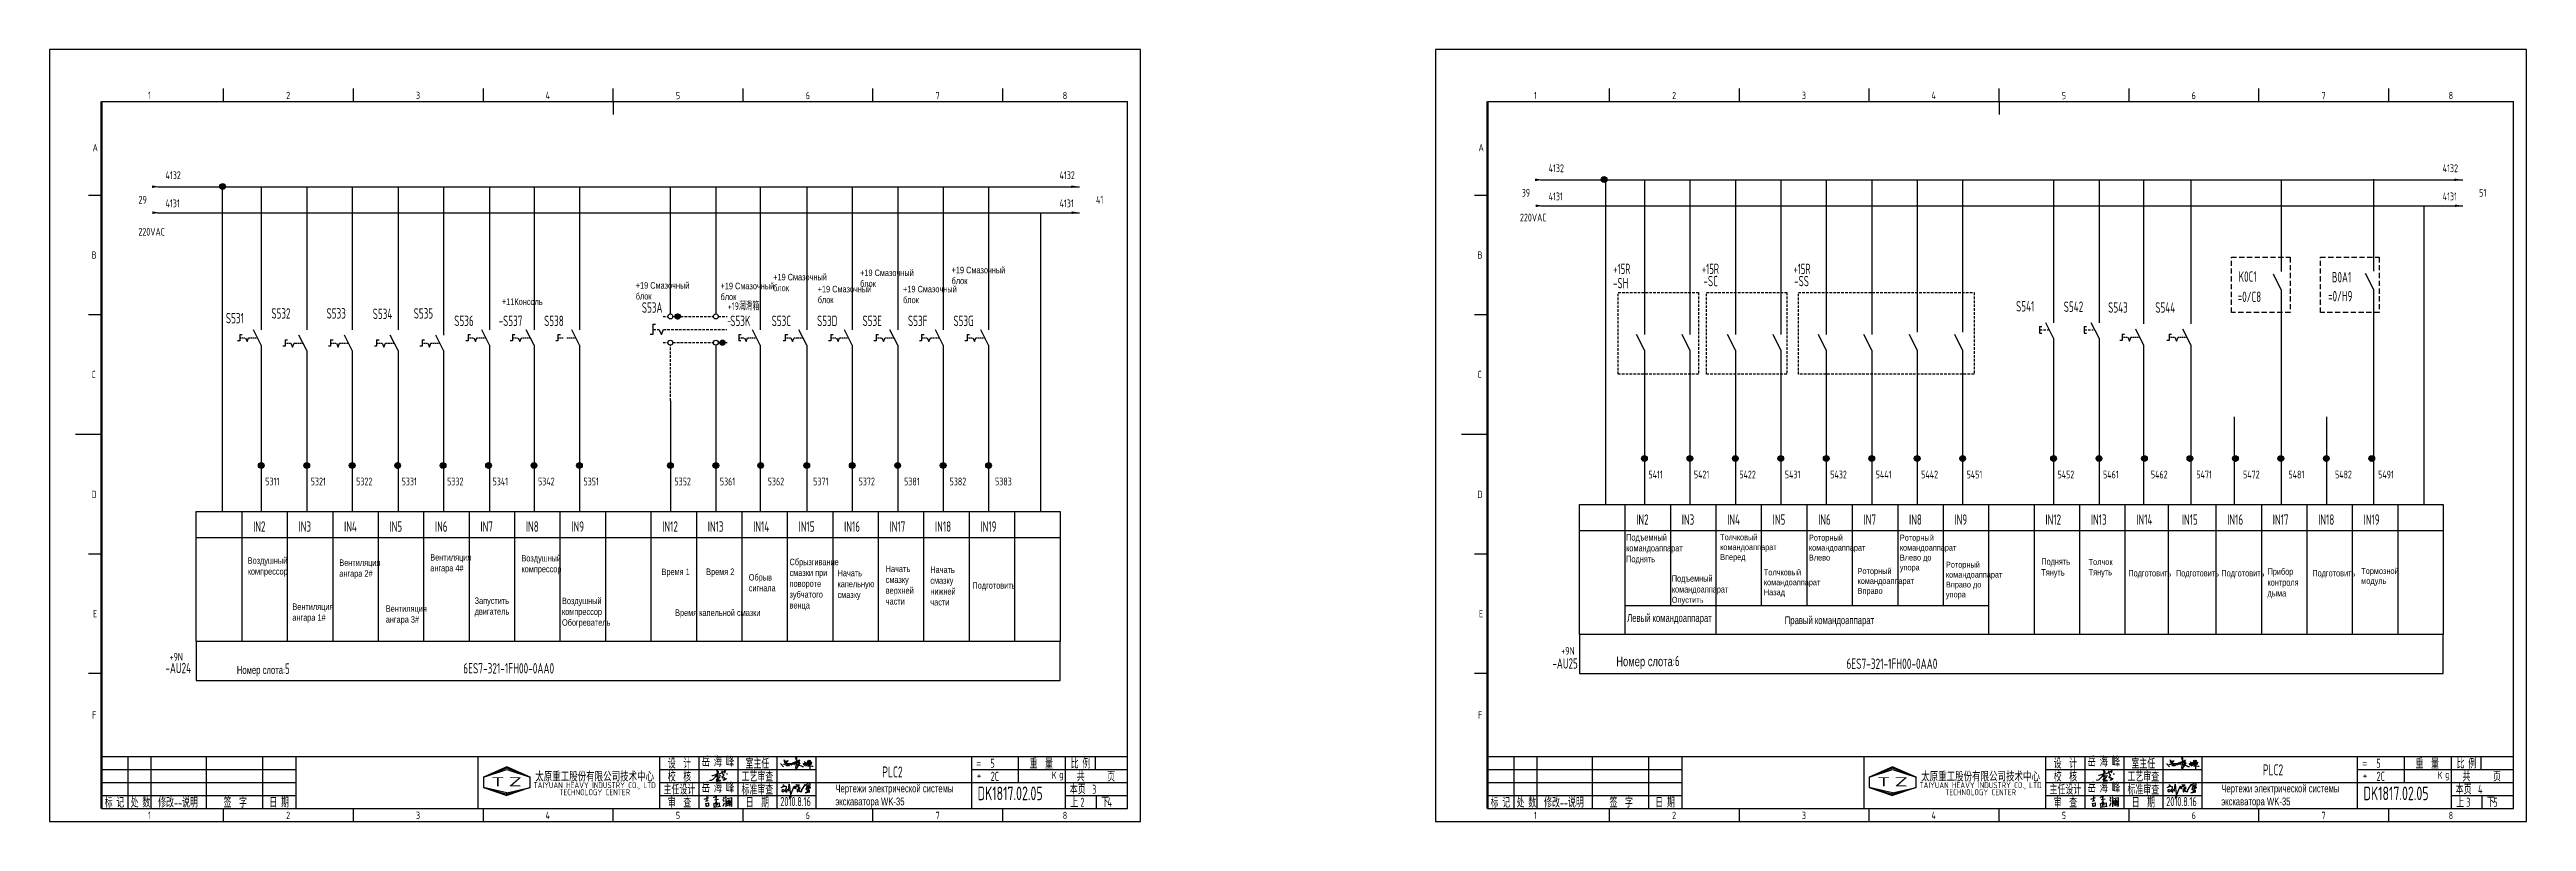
# Model space of a CAD drawing. Extents: x -2005 to 7010, y -1792 to 2924.
# Drawn here: x 2058 to 3012, y 437 to 734 of the extents above; entities that cross this region are included whole.
import ezdxf
from ezdxf.enums import TextEntityAlignment as Align

# ---------------------------------------------------------------- set-up
doc = ezdxf.new("R2010")
doc.units = 0
doc.header["$LTSCALE"] = 2
doc.linetypes.add('DASHED2', pattern=[0.375, 0.25, -0.125])
doc.linetypes.add('HIDDEN', pattern=[0.375, 0.25, -0.125])
doc.layers.get('0').update_dxf_attribs({"linetype": 'CONTINUOUS'})
for name, color, linetype in [('01', 7, 'CONTINUOUS'), ('11', 3, 'CONTINUOUS'), ('CONTINUOUS', 7, 'CONTINUOUS'), ('DASHED', 2, 'DASHED2')]:
    doc.layers.add(name, color=color, linetype=linetype)
doc.styles.add('ROMAN', font='ROMANC.shx', dxfattribs={"width": 0.7, "height": 0.7})
doc.styles.get("Standard").update_dxf_attribs({"font": 'isocp.shx', "width": 0.707, "bigfont": 'dfst.shx'})

msp = doc.modelspace()

# ---------------------------------------------------------------- texts
at = {"color": 1, "linetype": 'ByBlock', "ltscale": 2, "width": 0.67}
for s, p in [('+19润滑箱', (2319.15, 633.29)), ('-', (2318.91, 627.8))]:
    msp.add_text(s, height=3, dxfattribs=at).set_placement(p)
at = {"linetype": 'ByBlock', "ltscale": 2, "width": 0.67}
for p in [(2104.29, 498.37), (2640.04, 500.7)]:
    msp.add_text('+9N', height=3, dxfattribs=at).set_placement(p)
at = {"width": 0.707}
for p in [(2378.63, 453.5), (2910.07, 454.32)]:
    msp.add_text('PLC2', height=4.2, dxfattribs=at).set_placement(p)
at = {"char_height": 3.5, "attachment_point": 1}
for s, insert, width in [('岳 海 峰', (2309.08, 461.19), 12.9495), ('岳 海 峰', (2842.61, 461.19), 12.9495), ('岳 海 峰', (2309.08, 451.19), 12.9495), ('岳 海 峰', (2842.61, 451.19), 12.9495), ('2010.8.16', (2339.38, 445.96), 12.1142), ('2010.8.16', (2872.91, 445.96), 12.1142)]:
    msp.add_mtext(s, dxfattribs=dict(at, insert=insert, width=width))
at = {"layer": '01', "linetype": 'DASHED2', "ltscale": 2, "attachment_point": 1}
for s, insert, char_height, width in [('{\\fArial|b0|i0|c0|p34;\\C1;+19 \\fArial|b0|i0|c204|p34;Смазочный блок}', (2370.09, 648.91), 2.5, 18.6458), ('{\\fArial|b0|i0|c0|p34;\\C1;+19 \\fArial|b0|i0|c204|p34;Смазочный блок}', (2405.32, 649.98), 2.5, 18.6458), ('{\\fArial|b0|i0|c0|p34;\\C1;+19 \\fArial|b0|i0|c204|p34;Смазочный блок}', (2283.73, 644.07), 2.5, 18.6458), ('{\\fArial|b0|i0|c0|p34;\\C1;+19 \\fArial|b0|i0|c204|p34;Смазочный блок}', (2316.37, 643.83), 2.5, 18.6458), ('{\\fArial|b0|i0|c0|p34;\\C1;+19 \\fArial|b0|i0|c204|p34;Смазочный блок}', (2336.63, 647.26), 2.5, 18.6458), ('{\\fArial|b0|i0|c0|p34;\\C1;+19 \\fArial|b0|i0|c204|p34;Смазочный блок}', (2353.77, 642.65), 2.5, 18.6458), ('{\\fArial|b0|i0|c0|p34;\\C1;+19 \\fArial|b0|i0|c204|p34;Смазочный блок}', (2386.64, 642.65), 2.5, 18.6458), ('{\\fArial|b0|i0|c0|p34;+11\\fArial|b0|i0|c204|p34;Консоль}', (2232.21, 637.81), 2.5, 5.8772), ('{\\fArial|b0|i0|c204|p34;Подъемный командоаппарат\\fArial|b0|i0|c0|p34;\\P\\fArial|b0|i0|c204|p34;Поднять}', (2665, 547.13), 2.5, 12.3014), ('{\\fArial|b0|i0|c204|p34;\\H0.9167x;Толчковый командоаппарат\\fArial|b0|i0|c0|p34;\\P\\fArial|b0|i0|c204|p34;Вперед}', (2701.17, 547.07), 2.5, 12.3014), ('{\\fArial|b0|i0|c204|p34;\\H0.9167x;Роторный командоаппарат\\fArial|b0|i0|c0|p34;\\P\\fArial|b0|i0|c204|p34;Влево}', (2735.35, 546.89), 2.5, 12.3014), ('{\\fArial|b0|i0|c204|p34;\\H0.9167x;Роторный командоаппарат\\fArial|b0|i0|c0|p34;\\P\\fArial|b0|i0|c204|p34;Влево до упора}', (2770.35, 546.89), 2.5, 12.3014), ('{\\fArial|b0|i0|c204|p34;Воздушный компрессор}', (2134.33, 538.2), 2.5, 12.8493), ('{\\fArial|b0|i0|c204|p34;Вентиляция ангара \\fArial|b0|i0|c0|p34;2\\fArial|b0|i0|c204|p34;#}', (2169.61, 537.39), 2.5, 12.8493), ('{\\fArial|b0|i0|c204|p34;Вентиляция ангара \\fArial|b0|i0|c0|p34;4\\fArial|b0|i0|c204|p34;#}', (2204.62, 539.44), 2.5, 12.8493), ('{\\fArial|b0|i0|c204|p34;Воздушный компрессор}', (2239.73, 539.1), 2.5, 12.8493), ('{\\fArial|b0|i0|c204|p34;Сбрызгивание смазки при повороте зубчатого венца}', (2342.93, 537.65), 2.5, 12.8493), ('{\\fArial|b0|i0|c204|p34;Начать смазку верхней части}', (2379.95, 535), 2.5, 12.8493), ('{\\fArial|b0|i0|c204|p34;Начать смазку нижней части}', (2397.13, 534.67), 2.5, 12.8493), ('{\\fArial|b0|i0|c204|p34;\\H0.9167x;Роторный командоаппарат\\fArial|b0|i0|c0|p34;\\P\\fArial|b0|i0|c204|p34;Вправо}', (2754.08, 534.06), 2.5, 12.3014), ('{\\fArial|b0|i0|c204|p34;\\H0.9167x;Роторный командоаппарат\\fArial|b0|i0|c0|p34;\\P\\fArial|b0|i0|c204|p34;Вправо до упора}', (2788.09, 536.51), 2.5, 12.3014), ('{\\fArial|b0|i0|c204|p34;Поднять\\fArial|b0|i0|c0|p34;\\P\\fArial|b0|i0|c204|p34;Тянуть}', (2824.79, 537.81), 2.5, 10.5), ('{\\fArial|b0|i0|c204|p34;\\H0.9167x;Толчок\\fArial|b0|i0|c0|p34;\\H1.0909x;\\P\\fArial|b0|i0|c204|p34;Тянуть}', (2843.03, 537.57), 2.5, 10.5), ('{\\fArial|b0|i0|c204|p34;Прибор контроля дыма}', (2911.89, 533.95), 2.5, 11.0048), ('{\\fArial|b0|i0|c204|p34;\\H0.9167x;Тормозной модуль}', (2947.98, 534.07), 2.5, 11.0048), ('{\\fArial|b0|i0|c204|p34;Время\\fArial|b0|i0|c0|p34; 1}', (2293.65, 533.84), 2.5, 9.9839), ('{\\fArial|b0|i0|c204|p34;Время\\fArial|b0|i0|c0|p34; 2}', (2310.83, 533.89), 2.5, 9.9839), ('{\\fArial|b0|i0|c204|p34;Обрыв сигнала}', (2327.23, 531.76), 2.5, 12.8493), ('{\\fArial|b0|i0|c204|p34;Начать капельную смазку}', (2361.4, 533.36), 2.5, 12.8493), ('{\\fArial|b0|i0|c204|p34;Подготовить\\H0.9167x; }', (2413.34, 528.62), 2.5, 12.8493), ('{\\fArial|b0|i0|c204|p34;Подъемный командоаппарат\\fArial|b0|i0|c0|p34;\\P\\fArial|b0|i0|c204|p34;\\H0.9167x;Опустить}', (2682.57, 531.31), 2.5, 12.3014), ('{\\fArial|b0|i0|c204|p34;\\H0.9167x;Толчковый командоаппарат\\fArial|b0|i0|c0|p34;\\P\\fArial|b0|i0|c204|p34;Назад}', (2718, 533.54), 2.5, 12.3014), ('{\\fArial|b0|i0|c204|p34;Подготовить\\H0.9167x; }', (2858.29, 533.33), 2.5, 10.5), ('{\\fArial|b0|i0|c204|p34;Подготовить\\H0.9167x; }', (2876.63, 533.33), 2.5, 10.5), ('{\\fArial|b0|i0|c204|p34;Подготовить\\H0.9167x; }', (2894.13, 533.33), 2.5, 10.5), ('{\\fArial|b0|i0|c204|p34;Подготовить\\H0.9167x; }', (2929.13, 533.33), 2.5, 10.5), ('{\\fArial|b0|i0|c204|p34;Вентиляция ангара 1#}', (2151.54, 520.44), 2.5, 12.8493), ('{\\fArial|b0|i0|c204|p34;Вентиляция ангара \\fArial|b0|i0|c0|p34;3\\fArial|b0|i0|c204|p34;#}', (2187.49, 519.71), 2.5, 12.8493), ('{\\fArial|b0|i0|c204|p34;Запустить двигатель}', (2221.7, 522.76), 2.5, 12.8493), ('{\\fArial|b0|i0|c204|p34;Воздушный компрессор\\fArial|b0|i0|c0|p34;\\P\\fArial|b0|i0|c204|p34;Обогреватель}', (2255.33, 522.68), 2.5, 12.8493), ('{\\fArial|b0|i0|c204|p34;Время капельной смазки}', (2298.88, 518.14), 2.5, 27.4968), ('{\\fArial|b0|i0|c204|p34;Левый командоаппарат}', (2665.38, 516.34), 3, 32.5861), ('{\\fArial|b0|i0|c204|p34;Правый командоаппарат }', (2726.05, 515.48), 3, 39.224), ('{\\fArial|b0|i0|c204|p34;Чертежи электрической системы экскаватора \\fArial|b0|i0|c0|p34;WK-35}', (2360.57, 450.75), 3, 50.6186), ('{\\fArial|b0|i0|c204|p34;Чертежи электрической системы экскаватора \\fArial|b0|i0|c0|p34;WK-35}', (2894.1, 450.75), 3, 50.6186)]:
    msp.add_mtext(s, dxfattribs=dict(at, insert=insert, char_height=char_height, width=width))
at = {"layer": '11', "width": 0.707}
for p in [(2415.33, 444.73), (2948.86, 444.73)]:
    msp.add_text('DK1817.02.05', height=5.25, dxfattribs=at).set_placement(p)
at = {"layer": '11', "char_height": 3.5, "attachment_point": 5}
for insert in [(2294.53, 656.32), (2294.53, 646.31), (2294.53, 546.21), (2294.53, 536.2), (2114.53, 526.19), (2294.53, 526.19), (2114.53, 516.18), (2294.53, 516.18), (2294.53, 506.17)]:
    msp.add_mtext('\\A1;{\\C7;\\H0.5x;\\S^ ;}', dxfattribs=dict(at, insert=insert))
at = {"layer": 'CONTINUOUS', "linetype": 'Continuous', "style": 'ROMAN'}
for s, height, width, p in [('1', 2.8, 0.7, (2095.98, 714.5)), ('2', 2.8, 0.7, (2149.14, 714.5)), ('3', 2.8, 0.7, (2199.11, 714.5)), ('4', 2.8, 0.7, (2249.01, 714.5)), ('5', 2.8, 0.7, (2299.15, 714.46)), ('6', 2.8, 0.7, (2349.13, 714.46)), ('7', 2.8, 0.7, (2399.16, 714.46)), ('8', 2.8, 0.7, (2448.11, 714.46)), ('1', 2.8, 0.7, (2629.51, 714.5)), ('2', 2.8, 0.7, (2682.67, 714.5)), ('3', 2.8, 0.7, (2732.64, 714.5)), ('4', 2.8, 0.7, (2782.54, 714.5)), ('5', 2.8, 0.7, (2832.68, 714.46)), ('6', 2.8, 0.7, (2882.66, 714.46)), ('7', 2.8, 0.7, (2932.69, 714.46)), ('8', 2.8, 0.7, (2981.64, 714.46)), ('A', 2.8, 0.7, (2074.62, 694.41)), ('A', 2.8, 0.7, (2608.15, 694.41)), ('B', 2.8, 0.7, (2074.23, 653.09)), ('B', 2.8, 0.7, (2607.76, 653.09)), ('C', 2.8, 0.7, (2074.23, 607.15)), ('C', 2.8, 0.7, (2607.76, 607.15)), ('D', 2.8, 0.7, (2074.23, 560.98)), ('D', 2.8, 0.7, (2607.76, 560.98)), ('E', 2.8, 0.7, (2074.79, 515.09)), ('E', 2.8, 0.7, (2608.31, 515.09)), ('F', 2.8, 0.7, (2074.43, 476.09)), ('F', 2.8, 0.7, (2607.96, 476.09)), ('T', 3.5, 1.8, (2228.05, 450.06)), ('Z', 3.5, 1.8, (2234.75, 450.06)), ('K', 2.8, 0.7, (2443.89, 452.95)), ('g', 2.8, 0.7, (2446.72, 453.22)), ('T', 3.5, 1.8, (2761.58, 450.06)), ('Z', 3.5, 1.8, (2768.28, 450.06)), ('K', 2.8, 0.7, (2977.42, 452.95)), ('g', 2.8, 0.7, (2980.25, 453.22)), ('1', 2.8, 0.7, (2095.98, 437.5)), ('2', 2.8, 0.7, (2149.14, 437.5)), ('3', 2.8, 0.7, (2199.11, 437.5)), ('4', 2.8, 0.7, (2249.01, 437.5)), ('5', 2.8, 0.7, (2299.15, 437.46)), ('6', 2.8, 0.7, (2349.13, 437.46)), ('7', 2.8, 0.7, (2399.16, 437.46)), ('8', 2.8, 0.7, (2448.11, 437.46)), ('1', 2.8, 0.7, (2629.51, 437.5)), ('2', 2.8, 0.7, (2682.67, 437.5)), ('3', 2.8, 0.7, (2732.64, 437.5)), ('4', 2.8, 0.7, (2782.54, 437.5)), ('5', 2.8, 0.7, (2832.68, 437.46)), ('6', 2.8, 0.7, (2882.66, 437.46)), ('7', 2.8, 0.7, (2932.69, 437.46)), ('8', 2.8, 0.7, (2981.64, 437.46))]:
    msp.add_text(s, height=height, dxfattribs=dict(at, width=width)).set_placement(p)
at = {"layer": 'CONTINUOUS', "width": 0.67}
for s, height, p in [('4132', 3, (2102.69, 683.71)), ('4132', 3, (2446.86, 683.71)), ('4132', 3, (2635.16, 686.38)), ('4132', 3, (2979.33, 686.38)), ('29', 3, (2092.33, 674.28)), ('41', 3, (2460.92, 674.28)), ('39', 3, (2624.8, 676.95)), ('4131', 3, (2635.16, 675.55)), ('4131', 3, (2979.33, 675.55)), ('51', 3, (2993.39, 676.95)), ('4131', 3, (2102.69, 672.88)), ('4131', 3, (2446.86, 672.88)), ('220VAC', 3, (2624.12, 667.43)), ('220VAC', 3, (2092.26, 661.95)), ('5311', 3, (2141.09, 565.86)), ('5321', 3, (2158.59, 565.86)), ('5322', 3, (2176.09, 565.86)), ('5331', 3, (2193.59, 565.86)), ('5332', 3, (2211.09, 565.86)), ('5341', 3, (2228.59, 565.86)), ('5342', 3, (2246.09, 565.86)), ('5351', 3, (2263.59, 565.86)), ('5352', 3, (2298.59, 565.86)), ('5361', 3, (2316.09, 565.86)), ('5362', 3, (2334.52, 565.86)), ('5371', 3, (2352.02, 565.86)), ('5372', 3, (2369.52, 565.86)), ('5381', 3, (2387.02, 565.86)), ('5382', 3, (2404.52, 565.86)), ('5383', 3, (2422.02, 565.86)), ('5411', 3, (2673.56, 568.53)), ('5421', 3, (2691.06, 568.53)), ('5422', 3, (2708.56, 568.53)), ('5431', 3, (2726.06, 568.53)), ('5432', 3, (2743.56, 568.53)), ('5441', 3, (2761.06, 568.53)), ('5442', 3, (2778.56, 568.53)), ('5451', 3, (2796.06, 568.53)), ('5452', 3, (2831.06, 568.53)), ('5461', 3, (2848.56, 568.53)), ('5462', 3, (2866.99, 568.53)), ('5471', 3, (2884.49, 568.53)), ('5472', 3, (2902.46, 568.53)), ('5481', 3, (2919.96, 568.53)), ('5482', 3, (2937.87, 568.53)), ('5491', 3, (2954.49, 568.53)), ('5', 3.5, (2420.26, 457.19)), ('5', 3.5, (2953.79, 457.19)), ('2C', 3.5, (2420.37, 452.17)), ('3', 3.5, (2459.42, 447.18)), ('2C', 3.5, (2953.89, 452.17)), ('4', 3.5, (2992.95, 447.18)), ('2', 3.5, (2454.92, 442.18)), ('4', 3.5, (2465.3, 442.18)), ('3', 3.5, (2988.44, 442.18)), ('5', 3.5, (2998.83, 442.18))]:
    msp.add_text(s, height=height, dxfattribs=at).set_placement(p)
at = {"layer": 'CONTINUOUS', "color": 0}
for s, width, p in [('+15R', 0.67, (2660.03, 647.16)), ('+15R', 0.67, (2694.15, 647.16)), ('+15R', 0.67, (2729.4, 647.16)), ('-SH', 0.707, (2659.91, 641.7)), ('-SC', 0.707, (2694.74, 642.49)), ('-SS', 0.707, (2729.63, 642.49)), ('S531', 0.707, (2125.94, 628.21)), ('S536', 0.707, (2213.85, 627.19)), ('-S537', 0.707, (2230.93, 627.19)), ('S538', 0.707, (2248.44, 627.19)), ('S53C', 0.707, (2336.02, 627.19)), ('S53D', 0.707, (2353.52, 627.19)), ('S53E', 0.707, (2371.02, 627.19)), ('S53F', 0.707, (2388.52, 627.19)), ('S53G', 0.707, (2406.02, 627.19)), ('S541', 0.707, (2815.1, 632.77)), ('S542', 0.707, (2833.45, 632.62)), ('IN2', 0.707, (2668.91, 550.7)), ('IN3', 0.707, (2686.41, 550.7)), ('IN4', 0.707, (2703.91, 550.7)), ('IN5', 0.707, (2721.41, 550.7)), ('IN6', 0.707, (2738.91, 550.7)), ('IN7', 0.707, (2756.41, 550.7)), ('IN8', 0.707, (2773.91, 550.7)), ('IN9', 0.707, (2791.41, 550.7)), ('IN12', 0.707, (2826.41, 550.7)), ('IN13', 0.707, (2843.91, 550.7)), ('IN14', 0.707, (2861.41, 550.7)), ('IN15', 0.707, (2878.91, 550.7)), ('IN16', 0.707, (2896.41, 550.7)), ('IN17', 0.707, (2913.91, 550.7)), ('IN18', 0.707, (2931.41, 550.7)), ('IN19', 0.707, (2948.91, 550.7)), ('IN2', 0.707, (2136.44, 548.03)), ('IN3', 0.707, (2153.94, 548.03)), ('IN4', 0.707, (2171.44, 548.03)), ('IN5', 0.707, (2188.94, 548.03)), ('IN6', 0.707, (2206.44, 548.03)), ('IN7', 0.707, (2223.94, 548.03)), ('IN8', 0.707, (2241.44, 548.03)), ('IN9', 0.707, (2258.94, 548.03)), ('IN12', 0.707, (2293.94, 548.03)), ('IN13', 0.707, (2311.44, 548.03)), ('IN14', 0.707, (2328.94, 548.03)), ('IN15', 0.707, (2346.44, 548.03)), ('IN16', 0.707, (2363.94, 548.03)), ('IN17', 0.707, (2381.44, 548.03)), ('IN18', 0.707, (2398.94, 548.03)), ('IN19', 0.707, (2416.44, 548.03)), ('-AU24', 0.707, (2102.68, 493.59)), ('-AU25', 0.707, (2636.59, 495.36))]:
    msp.add_text(s, height=4, dxfattribs=dict(at, width=width)).set_placement(p)
at = {"layer": 'CONTINUOUS', "color": 1, "width": 0.707}
for s, p in [('=0/C8', (2900.43, 636.44)), ('K0C1', (2900.77, 644.2)), ('=0/H9', (2935.2, 636.69)), ('B0A1', (2936.66, 643.96)), ('S532', (2143.44, 630.05)), ('S533', (2164.69, 630.05)), ('S534', (2182.46, 629.87)), ('S535', (2198.23, 630.05)), ('S53A', (2286.07, 632.29)), ('S53K', (2320.1, 627.19)), ('S543', (2850.55, 632.31)), ('S544', (2868.69, 632.31))]:
    msp.add_text(s, height=4, dxfattribs=at).set_placement(p)
at = {"layer": 'CONTINUOUS', "color": 0, "width": 0.655392}
for p, p2 in [((2217.31, 493.48), (2252.31, 493.48)), ((2749.8, 495.25), (2784.8, 495.25))]:
    msp.add_text('6ES7-321-1FH00-0AA0', height=4, dxfattribs=at).set_placement(p, p2, align=Align.FIT)
at = {"layer": 'CONTINUOUS', "width": 0.67}
for s, p in [('设  计', (2300.55, 459.06)), ('室主任', (2330.55, 459.06)), ('重  量', (2439.85, 459.06)), ('比 例', (2454.95, 459.06)), ('设  计', (2834.08, 459.06)), ('室主任', (2864.08, 459.06)), ('重  量', (2973.38, 459.06)), ('比 例', (2988.48, 459.06)), ('主任设计', (2300.55, 449.06)), ('校  核', (2300.55, 454.06)), ('标准审查', (2330.55, 449.06)), ('工艺审查', (2330.55, 454.06)), ('本页', (2453.85, 449.17)), ('共      页', (2460.85, 454.06)), ('主任设计', (2834.08, 449.06)), ('校  核', (2834.08, 454.06)), ('标准审查', (2864.08, 449.06)), ('工艺审查', (2864.08, 454.06)), ('本页', (2987.38, 449.17)), ('共      页', (2994.38, 454.06)), ('标 记', (2083.05, 444.06)), ('处 数', (2093.05, 444.06)), ('修改--说明', (2107.52, 444.06)), ('签  字', (2129.55, 444.06)), ('日 期', (2146.43, 444.06)), ('审  查', (2300.55, 444.06)), ('日  期', (2330.55, 444.06)), ('上', (2452.55, 444.08)), ('下', (2464.38, 444.08)), ('标 记', (2616.58, 444.06)), ('处 数', (2626.58, 444.06)), ('修改--说明', (2641.05, 444.06)), ('签  字', (2663.08, 444.06)), ('日 期', (2679.96, 444.06)), ('审  查', (2834.08, 444.06)), ('日  期', (2864.08, 444.06)), ('上', (2986.08, 444.08)), ('下', (2997.9, 444.08))]:
    msp.add_text(s, height=3.5, dxfattribs=at).set_placement(p, align=Align.MIDDLE)
at = {"layer": 'CONTINUOUS', "linetype": 'Continuous', "style": 'ROMAN'}
for s, p in [('=', (2414.79, 457.61)), ('=', (2948.31, 457.61)), ('+', (2414.89, 452.87)), ('+', (2948.42, 452.87))]:
    msp.add_text(s, height=2.8, dxfattribs=at).set_placement(p)
at = {"layer": 'CONTINUOUS', "color": 0, "char_height": 4, "width": 130, "attachment_point": 4}
for s, insert in [('{\\fArial|b0|i0|c204|p34;\\H0.75x;\\C256;Номер слота\\Fisocp,dfst|c134;\\C0;:}5', (2130.15, 494.89)), ('{\\fArial|b0|i0|c204|p34;\\H0.9167x;\\C256;Номер слота}:6', (2661.17, 497.74))]:
    msp.add_mtext(s, dxfattribs=dict(at, insert=insert))
at = {"layer": 'CONTINUOUS', "char_height": 3.3, "width": 50, "attachment_point": 5, "line_spacing_factor": 0.7125}
for insert in [(2267.91, 451.12), (2801.44, 451.12)]:
    msp.add_mtext('{\\f宋体|b0|i0|c134|p2;太原重工股份有限公司技术中心\\P\\Fromans.shx;\\H0.6969x;TAIYUAN HEAVY INDUSTRY CO., LTD\\PTECHNOLOGY CENTER}', dxfattribs=dict(at, insert=insert))

# ---------------------------------------------------------------- blocks, each defined once
blk = doc.blocks.new('A$C5BE500A0')
for p, q in [((0, 24), (1, 24)), ((1, 24), (13, 11)), ((12, 21), (14, 23)), ((14, 23), (18, 23)), ((15, 41), (22, 26)), ((15, 40), (15, 41)), ((15, 38), (15, 40)), ((15, 32), (21, 35)), ((16, 32), (15, 32)), ((19, 30), (16, 32)), ((18, 23), (26, 25)), ((22, 26), (19, 30)), ((21, 35), (24, 35)), ((25, 30), (23, 28)), ((23, 28), (23, 28)), ((23, 18), (24, 19)), ((24, 17), (23, 18)), ((24, 35), (28, 36)), ((24, 19), (26, 20)), ((27, 31), (25, 30)), ((26, 16), (25, 15)), ((26, 25), (37, 26)), ((26, 20), (29, 21)), ((28, 20), (26, 16)), ((29, 34), (27, 31)), ((28, 36), (30, 37)), ((29, 22), (28, 20)), ((29, 15), (28, 16)), ((30, 38), (29, 34)), ((30, 23), (29, 22)), ((29, 21), (33, 21)), ((32, 15), (29, 15)), ((30, 37), (30, 38)), ((32, 23), (30, 23)), ((33, 22), (32, 23)), ((35, 16), (32, 15)), ((33, 21), (33, 22)), ((38, 18), (35, 16)), ((37, 26), (41, 26)), ((40, 20), (38, 18)), ((40, 23), (44, 25)), ((41, 22), (40, 20)), ((41, 26), (42, 24)), ((42, 24), (41, 22)), ((44, 25), (51, 28)), ((45, 19), (49, 23)), ((49, 23), (54, 27)), ((51, 28), (56, 29)), ((54, 27), (59, 30)), ((56, 29), (61, 30)), ((57, 21), (56, 20)), ((57, 32), (57, 30)), ((57, 30), (58, 25)), ((58, 25), (57, 21)), ((59, 30), (65, 34)), ((61, 30), (62, 29)), ((63, 21), (76, 18)), ((67, 21), (63, 21)), ((65, 18), (63, 9)), ((63, 9), (64, 0)), ((64, 52), (66, 52)), ((64, 49), (64, 52)), ((65, 44), (64, 49)), ((64, 0), (67, 3)), ((64, 0), (64, 0)), ((67, 49), (65, 18)), ((68, 40), (65, 44)), ((65, 34), (72, 37)), ((66, 52), (66, 51)), ((66, 51), (67, 49)), ((70, 21), (67, 21)), ((67, 3), (74, 14)), ((70, 36), (68, 40)), ((68, 29), (73, 29)), ((69, 29), (68, 29)), ((72, 30), (69, 29)), ((74, 33), (70, 36)), ((75, 36), (70, 34)), ((70, 33), (72, 34)), ((70, 34), (70, 33)), ((77, 24), (70, 21)), ((72, 37), (78, 39)), ((72, 34), (75, 34)), ((75, 32), (72, 30)), ((73, 29), (78, 30)), ((78, 31), (74, 33)), ((74, 14), (78, 20)), ((80, 39), (75, 36)), ((75, 34), (77, 34)), ((77, 33), (75, 32)), ((76, 18), (82, 17)), ((77, 34), (78, 34)), ((78, 33), (77, 33)), ((80, 25), (77, 24)), ((78, 39), (80, 39)), ((78, 34), (78, 33)), ((80, 30), (78, 31)), ((78, 30), (80, 30)), ((78, 20), (81, 26)), ((82, 27), (80, 25)), ((81, 26), (82, 27)), ((82, 17), (87, 15)), ((87, 15), (91, 13)), ((91, 13), (95, 13)), ((95, 25), (95, 24)), ((95, 24), (95, 23)), ((95, 23), (96, 23)), ((95, 13), (96, 13)), ((96, 23), (97, 23)), ((99, 24), (97, 26)), ((97, 23), (98, 25)), ((98, 25), (101, 27)), ((99, 31), (100, 32)), ((101, 23), (99, 24)), ((99, 17), (102, 21)), ((101, 21), (99, 17)), ((100, 32), (101, 32)), ((101, 32), (102, 31)), ((102, 28), (101, 21)), ((101, 27), (103, 26)), ((103, 24), (101, 23)), ((102, 31), (102, 28)), ((102, 21), (103, 22)), ((103, 26), (105, 25)), ((105, 24), (103, 24)), ((103, 22), (104, 20)), ((104, 29), (108, 26)), ((104, 20), (104, 19)), ((104, 19), (105, 16)), ((105, 25), (105, 24)), ((105, 16), (106, 16)), ((106, 16), (108, 17)), ((108, 26), (116, 20)), ((108, 17), (111, 23)), ((111, 23), (113, 31)), ((113, 31), (112, 31)), ((112, 22), (126, 23)), ((115, 22), (112, 22)), ((113, 31), (114, 35)), ((117, 33), (113, 31)), ((113, 27), (127, 26)), ((125, 27), (113, 27)), ((113, 15), (125, 15)), ((114, 35), (115, 38)), ((115, 38), (118, 39)), ((122, 23), (115, 22)), ((116, 20), (119, 19)), ((122, 35), (117, 33)), ((117, 31), (121, 32)), ((118, 39), (123, 38)), ((119, 19), (121, 20)), ((121, 32), (124, 32)), ((121, 20), (121, 21)), ((125, 37), (122, 35)), ((122, 31), (122, 2)), ((123, 28), (122, 31)), ((126, 25), (122, 23)), ((123, 38), (125, 37)), ((128, 25), (123, 28)), ((124, 32), (129, 31)), ((128, 27), (125, 27)), ((125, 15), (132, 14)), ((127, 26), (126, 25)), ((126, 23), (130, 24)), ((130, 28), (128, 27)), ((131, 24), (128, 25)), ((129, 31), (131, 30)), ((131, 30), (130, 28)), ((130, 24), (131, 24)), ((132, 14), (137, 14))]:
    blk.add_line(p, q)
blk = doc.blocks.new('lf')
for points in [[(421.5, 320.1), (421.3, 317.6), (420, 315.1), (418.6, 312.6), (416.7, 310.5), (414.9, 308.5), (411.9, 305.6), (410.1, 304.1), (408, 302.6), (406.1, 302), (403.6, 302.6), (403.6, 303.5), (403.9, 303.5)], [(409.4, 317.6), (411.9, 317.6), (420.7, 320.5), (429.4, 326.1), (429, 328.4), (426.7, 330.1), (424.2, 331.3), (423.4, 332.6), (424.4, 333.4), (425, 330.7), (425, 327.4), (425, 324.7), (424.8, 321.8), (424.8, 320.3), (424.8, 318.7), (425, 314.7), (425, 313), (424.8, 313)], [(421.3, 316.2), (424.8, 315.9), (427.1, 316), (429.8, 316), (434.8, 316.8), (436, 316.8)], [(421.9, 314.1), (423.8, 314.1), (425.4, 313.7), (426, 313), (426.9, 312), (427.1, 312), (426.5, 310.5), (426.1, 309.5), (424.2, 306.6), (423.1, 305.4), (422.1, 304.5), (423.2, 303.3), (427.3, 303.1), (429.8, 303.1), (432.3, 302.9), (435.4, 302.7), (433.1, 299.9), (424.6, 299.5), (424, 300.4), (425.6, 303.3), (434.3, 313.5)], [(432.1, 320.3), (430.6, 321.6), (450.9, 331.7), (450.9, 332.2)], [(439.5, 330.9), (440, 324.5), (442, 320.7)], [(441.8, 320.7), (443.7, 320.1), (444.9, 317.6), (443.1, 315.5), (439.7, 311.8), (439.8, 310.6), (445.4, 311.2), (447, 310.3), (445.6, 307.4), (453.6, 308), (450.3, 304.7), (447, 303.3), (443.7, 303.1), (442.9, 303.7)], [(446.2, 333.8), (448.1, 330.5), (448.1, 326.7), (446.6, 323.8)], [(453.4, 322.4), (454.9, 322.2), (455.7, 321.8), (456.1, 321.6), (456.3, 321.4)]]:
    blk.add_lwpolyline(points)

# ---------------------------------------------------------------- hatches: boundary and pattern name
at = {"linetype": 'HIDDEN'}
h = msp.add_hatch(color=0, dxfattribs=at)
edge = h.paths.add_edge_path()
edge.add_arc((2299.77, 630.88), 1, 0, 360)
h = msp.add_hatch(color=0, dxfattribs=at)
edge = h.paths.add_edge_path()
edge.add_arc((2299.85, 630.88), 1, 0, 360)
h = msp.add_hatch(color=0, dxfattribs=at)
edge = h.paths.add_edge_path()
edge.add_arc((2299.92, 630.88), 1, 0, 360)
h = msp.add_hatch(color=0, dxfattribs=at)
edge = h.paths.add_edge_path()
edge.add_arc((2317.16, 620.8), 1, 0, 360)
at = {"layer": 'CONTINUOUS'}
h = msp.add_hatch(color=256, dxfattribs=at)
edge = h.paths.add_edge_path()
edge.add_arc((2124.67, 680.82), 1.1, 0, 360)
h = msp.add_hatch(color=256, dxfattribs=at)
edge = h.paths.add_edge_path()
edge.add_arc((2656.48, 683.57), 1.1, 0, 360)
h = msp.add_hatch(color=256, dxfattribs=at)
edge = h.paths.add_edge_path()
edge.add_arc((2139.56, 573.51), 1.1, 0, 360)
h = msp.add_hatch(color=256, dxfattribs=at)
edge = h.paths.add_edge_path()
edge.add_arc((2157.06, 573.51), 1.1, 0, 360)
h = msp.add_hatch(color=256, dxfattribs=at)
edge = h.paths.add_edge_path()
edge.add_arc((2174.56, 573.51), 1.1, 0, 360)
h = msp.add_hatch(color=256, dxfattribs=at)
edge = h.paths.add_edge_path()
edge.add_arc((2192.06, 573.51), 1.1, 0, 360)
h = msp.add_hatch(color=256, dxfattribs=at)
edge = h.paths.add_edge_path()
edge.add_arc((2209.56, 573.51), 1.1, 0, 360)
h = msp.add_hatch(color=256, dxfattribs=at)
edge = h.paths.add_edge_path()
edge.add_arc((2227.06, 573.51), 1.1, 0, 360)
h = msp.add_hatch(color=256, dxfattribs=at)
edge = h.paths.add_edge_path()
edge.add_arc((2244.56, 573.51), 1.1, 0, 360)
h = msp.add_hatch(color=256, dxfattribs=at)
edge = h.paths.add_edge_path()
edge.add_arc((2262.06, 573.51), 1.1, 0, 360)
h = msp.add_hatch(color=256, dxfattribs=at)
edge = h.paths.add_edge_path()
edge.add_arc((2297.06, 573.51), 1.1, 0, 360)
h = msp.add_hatch(color=256, dxfattribs=at)
edge = h.paths.add_edge_path()
edge.add_arc((2314.56, 573.51), 1.1, 0, 360)
h = msp.add_hatch(color=256, dxfattribs=at)
edge = h.paths.add_edge_path()
edge.add_arc((2331.8, 573.51), 1.1, 0, 360)
h = msp.add_hatch(color=256, dxfattribs=at)
edge = h.paths.add_edge_path()
edge.add_arc((2349.56, 573.51), 1.1, 0, 360)
h = msp.add_hatch(color=256, dxfattribs=at)
edge = h.paths.add_edge_path()
edge.add_arc((2367.06, 573.51), 1.1, 0, 360)
h = msp.add_hatch(color=256, dxfattribs=at)
edge = h.paths.add_edge_path()
edge.add_arc((2384.56, 573.51), 1.1, 0, 360)
h = msp.add_hatch(color=256, dxfattribs=at)
edge = h.paths.add_edge_path()
edge.add_arc((2402.06, 573.51), 1.1, 0, 360)
h = msp.add_hatch(color=256, dxfattribs=at)
edge = h.paths.add_edge_path()
edge.add_arc((2419.56, 573.51), 1.1, 0, 360)
h = msp.add_hatch(color=256, dxfattribs=at)
edge = h.paths.add_edge_path()
edge.add_arc((2672.03, 576.17), 1.1, 0, 360)
h = msp.add_hatch(color=256, dxfattribs=at)
edge = h.paths.add_edge_path()
edge.add_arc((2689.53, 576.17), 1.1, 0, 360)
h = msp.add_hatch(color=256, dxfattribs=at)
edge = h.paths.add_edge_path()
edge.add_arc((2707.03, 576.17), 1.1, 0, 360)
h = msp.add_hatch(color=256, dxfattribs=at)
edge = h.paths.add_edge_path()
edge.add_arc((2724.53, 576.17), 1.1, 0, 360)
h = msp.add_hatch(color=256, dxfattribs=at)
edge = h.paths.add_edge_path()
edge.add_arc((2742.03, 576.17), 1.1, 0, 360)
h = msp.add_hatch(color=256, dxfattribs=at)
edge = h.paths.add_edge_path()
edge.add_arc((2759.53, 576.17), 1.1, 0, 360)
h = msp.add_hatch(color=256, dxfattribs=at)
edge = h.paths.add_edge_path()
edge.add_arc((2777.03, 576.17), 1.1, 0, 360)
h = msp.add_hatch(color=256, dxfattribs=at)
edge = h.paths.add_edge_path()
edge.add_arc((2794.53, 576.17), 1.1, 0, 360)
h = msp.add_hatch(color=256, dxfattribs=at)
edge = h.paths.add_edge_path()
edge.add_arc((2829.53, 576.17), 1.1, 0, 360)
h = msp.add_hatch(color=256, dxfattribs=at)
edge = h.paths.add_edge_path()
edge.add_arc((2847.03, 576.17), 1.1, 0, 360)
h = msp.add_hatch(color=256, dxfattribs=at)
edge = h.paths.add_edge_path()
edge.add_arc((2864.53, 576.17), 1.1, 0, 360)
h = msp.add_hatch(color=256, dxfattribs=at)
edge = h.paths.add_edge_path()
edge.add_arc((2882.03, 576.17), 1.1, 0, 360)
h = msp.add_hatch(color=256, dxfattribs=at)
edge = h.paths.add_edge_path()
edge.add_arc((2899.53, 576.17), 1.1, 0, 360)
h = msp.add_hatch(color=256, dxfattribs=at)
edge = h.paths.add_edge_path()
edge.add_arc((2917.03, 576.17), 1.1, 0, 360)
h = msp.add_hatch(color=256, dxfattribs=at)
edge = h.paths.add_edge_path()
edge.add_arc((2934.53, 576.17), 1.1, 0, 360)
h = msp.add_hatch(color=256, dxfattribs=at)
edge = h.paths.add_edge_path()
edge.add_arc((2952.03, 576.17), 1.1, 0, 360)

# ---------------------------------------------------------------- linework, layer by layer
for p, q in [((2353.05, 451.56), (2413.05, 451.56)), ((2886.58, 451.56), (2946.58, 451.56)), ((2310.04, 445.1), (2311.86, 445.75)), ((2310.56, 444.33), (2311.6, 444.59)), ((2310.56, 443.55), (2310.82, 442.13)), ((2310.69, 443.42), (2311.73, 443.68)), ((2311.73, 442.39), (2310.69, 442.39)), ((2310.82, 444.59), (2310.82, 444.59)), ((2311.05, 446.28), (2311.05, 444.47)), ((2311.73, 443.68), (2311.73, 442.39)), ((2313.6, 445.71), (2314.77, 446.22)), ((2313.6, 445.71), (2313.6, 445.71)), ((2313.61, 442.08), (2316.37, 442.44)), ((2313.67, 443.42), (2313.93, 442.13)), ((2313.8, 443.42), (2315.87, 443.68)), ((2313.99, 444.93), (2315.54, 445.19)), ((2314.77, 443.64), (2314.25, 443.89)), ((2314.77, 446.22), (2314.51, 445.45)), ((2314.51, 445.45), (2314.51, 445.19)), ((2314.51, 445.19), (2314.77, 443.64)), ((2314.58, 443.42), (2314.58, 442.39)), ((2315.1, 443.55), (2315.1, 442.77)), ((2315.87, 443.68), (2315.87, 442.26)), ((2317.18, 444.99), (2317.73, 444.27)), ((2317.36, 445.93), (2317.73, 445.3)), ((2317.36, 442.45), (2317.88, 443.78)), ((2318.18, 446.14), (2318.55, 445.51)), ((2318.43, 445.2), (2318.43, 442.2)), ((2318.73, 444.05), (2318.76, 443.36)), ((2320.43, 444.27), (2318.76, 443.93)), ((2318.76, 443.36), (2320.55, 443.66)), ((2318.79, 444.42), (2320.22, 444.72)), ((2318.88, 445.36), (2320.58, 445.72)), ((2319.32, 443.01), (2318.98, 442.5)), ((2319.19, 443.75), (2319.37, 443.6)), ((2319.58, 445.05), (2319.67, 442.45)), ((2320, 443.93), (2319.82, 443.6)), ((2320, 443.18), (2320.34, 442.84)), ((2320.61, 442.26), (2320.34, 442.57)), ((2320.55, 443.66), (2320.43, 444.27)), ((2320.58, 445.72), (2320.61, 445.72)), ((2320.61, 445.72), (2320.61, 442.26)), ((2843.89, 445.13), (2845.7, 445.78)), ((2844.41, 444.35), (2845.45, 444.61)), ((2844.41, 443.58), (2844.67, 442.15)), ((2844.54, 443.45), (2845.57, 443.71)), ((2845.57, 442.41), (2844.54, 442.41)), ((2844.67, 444.61), (2844.67, 444.61)), ((2844.9, 446.31), (2844.9, 444.5)), ((2845.57, 443.71), (2845.57, 442.41)), ((2847.45, 445.73), (2848.61, 446.25)), ((2847.45, 445.73), (2847.45, 445.73)), ((2847.46, 442.1), (2850.22, 442.47)), ((2847.52, 443.45), (2847.78, 442.15)), ((2847.65, 443.45), (2849.72, 443.71)), ((2847.84, 444.96), (2849.39, 445.21)), ((2848.61, 443.66), (2848.1, 443.92)), ((2848.61, 446.25), (2848.35, 445.47)), ((2848.35, 445.47), (2848.35, 445.21)), ((2848.35, 445.21), (2848.61, 443.66)), ((2848.43, 443.45), (2848.43, 442.41)), ((2848.94, 443.58), (2848.94, 442.8)), ((2849.72, 443.71), (2849.72, 442.28)), ((2851.03, 445.02), (2851.58, 444.29)), ((2851.21, 445.96), (2851.58, 445.32)), ((2851.21, 442.47), (2851.73, 443.81)), ((2852.03, 446.17), (2852.39, 445.53)), ((2852.27, 445.23), (2852.27, 442.23)), ((2852.58, 444.08), (2852.61, 443.38)), ((2854.28, 444.29), (2852.61, 443.96)), ((2852.61, 443.38), (2854.4, 443.68)), ((2852.64, 444.44), (2854.06, 444.75)), ((2852.73, 445.38), (2854.43, 445.75)), ((2853.16, 443.04), (2852.82, 442.53)), ((2853.03, 443.78), (2853.21, 443.62)), ((2853.43, 445.08), (2853.52, 442.47)), ((2853.85, 443.96), (2853.67, 443.62)), ((2853.84, 443.21), (2854.19, 442.87)), ((2854.46, 442.29), (2854.19, 442.59)), ((2854.4, 443.68), (2854.28, 444.29)), ((2854.43, 445.75), (2854.46, 445.75)), ((2854.46, 445.75), (2854.46, 442.29))]:
    msp.add_line(p, q)
at = {"layer": '01', "linetype": 'ByBlock', "ltscale": 2}
for p, q in [((2124.56, 680.78), (2124.56, 555.78)), ((2139.56, 680.78), (2139.56, 625.78)), ((2157.06, 680.78), (2157.06, 625.78)), ((2174.56, 680.78), (2174.56, 625.78)), ((2192.24, 680.78), (2192.24, 625.78)), ((2209.74, 680.78), (2209.74, 625.78)), ((2227.48, 680.78), (2227.48, 625.78)), ((2244.56, 680.78), (2244.56, 625.78)), ((2262.06, 680.78), (2262.06, 625.78)), ((2297.03, 680.56), (2297.03, 631.83)), ((2314.56, 680.78), (2314.56, 631.83)), ((2331.67, 680.78), (2331.67, 625.78)), ((2349.56, 680.78), (2349.56, 625.78)), ((2367.06, 680.78), (2367.06, 625.78)), ((2384.56, 680.78), (2384.56, 625.78)), ((2402.06, 680.78), (2402.06, 625.78)), ((2419.56, 680.78), (2419.56, 625.78)), ((2657.03, 683.45), (2657.03, 558.45)), ((2672.03, 683.45), (2672.03, 623.87)), ((2689.53, 683.45), (2689.53, 623.87)), ((2707.03, 683.45), (2707.03, 623.87)), ((2724.53, 683.45), (2724.53, 623.87)), ((2742.03, 683.45), (2742.03, 623.87)), ((2759.53, 683.45), (2759.53, 623.87)), ((2777.03, 683.45), (2777.03, 624.83)), ((2794.53, 683.45), (2794.53, 624.83)), ((2829.53, 683.45), (2829.53, 628.45)), ((2847.03, 683.45), (2847.03, 628.45)), ((2864.18, 683.04), (2864.18, 628.04)), ((2882.32, 683.04), (2882.32, 628.04)), ((2917.16, 683.45), (2917.16, 648.11)), ((2952.67, 683.67), (2952.67, 648.33)), ((2439.56, 670.78), (2439.56, 555.78)), ((2972.03, 673.45), (2972.03, 558.45)), ((2917.16, 641.15), (2917.16, 558.45)), ((2952.67, 641.37), (2952.67, 558.67)), ((2157.06, 613.71), (2157.06, 555.78)), ((2174.56, 613.71), (2174.56, 555.78)), ((2192.24, 613.71), (2192.24, 555.78)), ((2209.74, 613.71), (2209.74, 555.78)), ((2227.48, 615.78), (2227.48, 555.78)), ((2262.06, 615.78), (2262.06, 555.78)), ((2314.56, 615.78), (2314.56, 555.78)), ((2331.67, 615.78), (2331.67, 555.78)), ((2349.56, 615.78), (2349.56, 555.78)), ((2367.06, 615.78), (2367.06, 555.78)), ((2384.56, 615.78), (2384.56, 555.78)), ((2402.06, 615.78), (2402.06, 555.78)), ((2419.56, 615.78), (2419.56, 555.78)), ((2689.53, 613.87), (2689.53, 558.45)), ((2707.03, 613.87), (2707.03, 558.45)), ((2724.53, 613.87), (2724.53, 558.45)), ((2742.03, 613.87), (2742.03, 558.45)), ((2759.53, 613.87), (2759.53, 558.45)), ((2777.03, 613.87), (2777.03, 558.45)), ((2794.53, 613.87), (2794.53, 558.45)), ((2829.53, 618.45), (2829.53, 558.45)), ((2847.03, 618.45), (2847.03, 558.45)), ((2297.06, 598.41), (2297.06, 555.78)), ((2447.06, 555.78), (2447.06, 505.78)), ((2979.53, 558.45), (2979.53, 508.45)), ((2114.56, 545.78), (2447.06, 545.78)), ((2647.03, 548.45), (2979.53, 548.45)), ((2114.56, 505.78), (2114.56, 490.78)), ((2447.06, 490.78), (2447.06, 505.78)), ((2647.03, 508.45), (2647.03, 493.45)), ((2979.53, 493.45), (2979.53, 508.45)), ((2114.56, 490.78), (2447.06, 490.78)), ((2647.03, 493.45), (2979.53, 493.45))]:
    msp.add_line(p, q, dxfattribs=at)
at = {"layer": '01', "ltscale": 2}
for p, q in [((2131.27, 621.45), (2130.42, 621.45)), ((2131.27, 623.9), (2132.22, 623.9)), ((2148.77, 621.83), (2149.72, 621.83)), ((2166.27, 621.83), (2167.22, 621.83)), ((2183.95, 621.83), (2184.9, 621.83)), ((2201.45, 621.83), (2202.4, 621.83)), ((2219.19, 621.45), (2218.34, 621.45)), ((2219.19, 623.9), (2220.14, 623.9)), ((2236.26, 621.45), (2235.42, 621.45)), ((2236.26, 623.9), (2237.21, 623.9)), ((2253.77, 621.45), (2252.92, 621.45)), ((2253.77, 623.9), (2254.72, 623.9)), ((2341.27, 621.45), (2340.42, 621.45)), ((2341.27, 623.9), (2342.22, 623.9)), ((2358.77, 621.45), (2357.92, 621.45)), ((2358.77, 623.9), (2359.72, 623.9)), ((2376.27, 621.45), (2375.42, 621.45)), ((2376.27, 623.9), (2377.22, 623.9)), ((2393.77, 621.45), (2392.92, 621.45)), ((2393.77, 623.9), (2394.72, 623.9)), ((2411.27, 621.45), (2410.42, 621.45)), ((2411.27, 623.9), (2412.22, 623.9)), ((2855.88, 621.63), (2855.04, 621.63)), ((2855.88, 624.09), (2856.83, 624.09)), ((2874.03, 621.63), (2873.18, 621.63)), ((2874.03, 624.09), (2874.98, 624.09)), ((2148.77, 619.37), (2147.92, 619.37)), ((2166.27, 619.37), (2165.42, 619.37)), ((2183.95, 619.37), (2183.1, 619.37)), ((2201.45, 619.37), (2200.6, 619.37)), ((2664.31, 519.65), (2804.49, 519.65))]:
    msp.add_line(p, q, dxfattribs=at)
at = {"layer": '01', "linetype": 'Continuous', "ltscale": 2}
for p, q in [((2292.61, 625.9), (2293.62, 623.88)), ((2293.62, 623.88), (2294.38, 625.9)), ((2824.08, 627.01), (2825.07, 627.01)), ((2824.08, 624.4), (2825.07, 624.4)), ((2841.28, 627.01), (2842.27, 627.01)), ((2841.28, 624.4), (2842.27, 624.4))]:
    msp.add_line(p, q, dxfattribs=at)
at = {"layer": '01', "linetype": 'DASHED2', "ltscale": 2}
for p, q in [((2297.06, 598.41), (2297.06, 619.84)), ((2824.11, 625.78), (2827.54, 625.78)), ((2841.31, 625.78), (2844.74, 625.78))]:
    msp.add_line(p, q, dxfattribs=at)
at = {"layer": '01', "color": 1, "ltscale": 2}
for p, q in [((2323.38, 623.9), (2324.33, 623.9)), ((2324.23, 621.45), (2323.38, 621.45))]:
    msp.add_line(p, q, dxfattribs=at)
at = {"layer": '01', "linetype": 'DASHED2', "ltscale": 4}
for points in [[(2897.99, 653.63), (2920.63, 653.63), (2920.63, 632.33), (2897.99, 632.33)], [(2932.28, 653.63), (2954.92, 653.63), (2954.92, 632.33), (2932.28, 632.33)]]:
    msp.add_lwpolyline(points, close=True, dxfattribs=at)
at = {"layer": '01', "color": 1, "linetype": 'DASHED2', "ltscale": 2}
for points in [[(2661.93, 640.02), (2692.83, 640.02), (2692.83, 608.63), (2661.93, 608.63)], [(2695.98, 640.02), (2726.83, 640.02), (2726.83, 608.63), (2695.98, 608.63)], [(2731.29, 640.02), (2798.91, 640.02), (2798.91, 608.63), (2731.29, 608.63)]]:
    msp.add_lwpolyline(points, close=True, dxfattribs=at)
at = {"layer": '01', "linetype": 'ByBlock', "ltscale": 2}
for points in [[(2114.56, 555.78), (2447.06, 555.78), (2447.06, 505.78), (2114.56, 505.78)], [(2647.03, 558.45), (2979.53, 558.45), (2979.53, 508.45), (2647.03, 508.45)]]:
    msp.add_lwpolyline(points, close=True, dxfattribs=at)
at = {"layer": '01', "linetype": 'Continuous', "ltscale": 2}
for centre in [(2297.06, 630.88), (2314.55, 630.88), (2297.06, 620.79), (2314.55, 620.79)]:
    msp.add_circle(centre, 0.949, dxfattribs=at)
at = {"layer": 'CONTINUOUS', "color": 3}
for p, q in [((2478.05, 733.56), (2058.05, 733.56)), ((2058.05, 733.56), (2058.05, 436.56)), ((2478.05, 436.56), (2478.05, 733.56)), ((3011.58, 733.56), (2591.58, 733.56)), ((2591.58, 733.56), (2591.58, 436.56)), ((3011.58, 436.56), (3011.58, 733.56)), ((2058.05, 436.56), (2478.05, 436.56)), ((2591.58, 436.56), (3011.58, 436.56))]:
    msp.add_line(p, q, dxfattribs=at)
at = {"layer": 'CONTINUOUS', "linetype": 'Continuous'}
for p, q in [((2125.05, 713.56), (2125.05, 718.56)), ((2175.05, 713.56), (2175.05, 718.56)), ((2225.05, 713.56), (2225.05, 718.56)), ((2325.05, 713.56), (2325.05, 718.56)), ((2375.05, 713.56), (2375.05, 718.56)), ((2425.05, 713.56), (2425.05, 718.56)), ((2658.58, 713.56), (2658.58, 718.56)), ((2708.58, 713.56), (2708.58, 718.56)), ((2758.58, 713.56), (2758.58, 718.56)), ((2858.58, 713.56), (2858.58, 718.56)), ((2908.58, 713.56), (2908.58, 718.56)), ((2958.58, 713.56), (2958.58, 718.56)), ((2073.05, 677.56), (2078.05, 677.56)), ((2606.58, 677.56), (2611.58, 677.56)), ((2073.05, 631.56), (2078.05, 631.56)), ((2606.58, 631.56), (2611.58, 631.56)), ((2068.05, 585.56), (2078.05, 585.56)), ((2601.58, 585.56), (2611.58, 585.56)), ((2073.05, 539.56), (2078.05, 539.56)), ((2606.58, 539.56), (2611.58, 539.56)), ((2073.05, 493.56), (2078.05, 493.56)), ((2606.58, 493.56), (2611.58, 493.56)), ((2078.05, 461.56), (2473.05, 461.56)), ((2088.33, 441.56), (2088.33, 461.56)), ((2097.16, 441.56), (2097.16, 461.56)), ((2118.39, 461.56), (2118.39, 441.56)), ((2140.05, 461.56), (2140.05, 441.56)), ((2153.05, 441.56), (2153.05, 461.56)), ((2223.05, 441.56), (2223.05, 461.56)), ((2293.05, 441.56), (2293.05, 461.56)), ((2308.05, 461.56), (2308.05, 441.56)), ((2323.05, 461.56), (2323.05, 441.56)), ((2338.05, 461.56), (2338.05, 441.56)), ((2353.05, 461.56), (2353.05, 441.56)), ((2413.05, 441.56), (2413.05, 461.56)), ((2430.95, 461.56), (2430.95, 451.56)), ((2449.05, 461.56), (2449.05, 441.56)), ((2611.58, 461.56), (3006.58, 461.56)), ((2621.86, 441.56), (2621.86, 461.56)), ((2630.69, 441.56), (2630.69, 461.56)), ((2651.92, 461.56), (2651.92, 441.56)), ((2673.58, 461.56), (2673.58, 441.56)), ((2686.58, 441.56), (2686.58, 461.56)), ((2756.58, 441.56), (2756.58, 461.56)), ((2826.58, 441.56), (2826.58, 461.56)), ((2841.58, 461.56), (2841.58, 441.56)), ((2856.58, 461.56), (2856.58, 441.56)), ((2871.58, 461.56), (2871.58, 441.56)), ((2886.58, 461.56), (2886.58, 441.56)), ((2946.58, 441.56), (2946.58, 461.56)), ((2964.48, 461.56), (2964.48, 451.56)), ((2982.58, 461.56), (2982.58, 441.56)), ((2078.05, 456.56), (2153.05, 456.56)), ((2078.05, 451.56), (2153.05, 451.56)), ((2234.05, 457.56), (2225.05, 453.56)), ((2234.05, 457.06), (2225.05, 453.56)), ((2225.05, 453.56), (2234.05, 456.56)), ((2225.05, 453.56), (2225.05, 449.56)), ((2225.05, 449.56), (2234.05, 446.56)), ((2234.05, 447.56), (2225.05, 449.56)), ((2225.05, 449.56), (2234.05, 447.06)), ((2243.05, 453.56), (2234.05, 457.56)), ((2243.05, 453.56), (2234.05, 457.06)), ((2234.05, 456.56), (2243.05, 453.56)), ((2234.05, 447.06), (2243.05, 449.56)), ((2243.05, 449.56), (2234.05, 446.56)), ((2234.05, 447.56), (2243.05, 449.56)), ((2243.05, 449.56), (2243.05, 453.56)), ((2293.05, 456.56), (2343.05, 456.56)), ((2293.05, 451.56), (2343.05, 451.56)), ((2343.05, 456.56), (2353.05, 456.56)), ((2343.05, 456.56), (2353.05, 456.56)), ((2343.38, 451.56), (2353.05, 451.56)), ((2413.05, 456.56), (2473.05, 456.56)), ((2413.05, 451.56), (2473.05, 451.56)), ((2611.58, 456.56), (2686.58, 456.56)), ((2611.58, 451.56), (2686.58, 451.56)), ((2767.58, 457.56), (2758.58, 453.56)), ((2767.58, 457.06), (2758.58, 453.56)), ((2758.58, 453.56), (2767.58, 456.56)), ((2758.58, 453.56), (2758.58, 449.56)), ((2758.58, 449.56), (2767.58, 446.56)), ((2767.58, 447.56), (2758.58, 449.56)), ((2758.58, 449.56), (2767.58, 447.06)), ((2776.58, 453.56), (2767.58, 457.56)), ((2776.58, 453.56), (2767.58, 457.06)), ((2767.58, 456.56), (2776.58, 453.56)), ((2767.58, 447.06), (2776.58, 449.56)), ((2776.58, 449.56), (2767.58, 446.56)), ((2767.58, 447.56), (2776.58, 449.56)), ((2776.58, 449.56), (2776.58, 453.56)), ((2826.58, 456.56), (2876.58, 456.56)), ((2826.58, 451.56), (2876.58, 451.56)), ((2876.58, 456.56), (2886.58, 456.56)), ((2876.58, 456.56), (2886.58, 456.56)), ((2876.91, 451.56), (2886.58, 451.56)), ((2946.58, 456.56), (3006.58, 456.56)), ((2946.58, 451.56), (3006.58, 451.56)), ((2078.05, 446.56), (2153.05, 446.56)), ((2125.05, 436.56), (2125.05, 441.56)), ((2175.05, 436.56), (2175.05, 441.56)), ((2225.05, 436.56), (2225.05, 441.56)), ((2234.05, 446.56), (2234.05, 447.56)), ((2234.05, 446.56), (2234.05, 447.56)), ((2293.05, 446.56), (2343.05, 446.56)), ((2325.05, 436.56), (2325.05, 441.56)), ((2343.05, 446.56), (2353.05, 446.56)), ((2375.05, 436.56), (2375.05, 441.56)), ((2425.05, 436.56), (2425.05, 441.56)), ((2449.05, 446.56), (2473.05, 446.56)), ((2611.58, 446.56), (2686.58, 446.56)), ((2658.58, 436.56), (2658.58, 441.56)), ((2708.58, 436.56), (2708.58, 441.56)), ((2758.58, 436.56), (2758.58, 441.56)), ((2767.58, 446.56), (2767.58, 447.56)), ((2767.58, 446.56), (2767.58, 447.56)), ((2826.58, 446.56), (2876.58, 446.56)), ((2858.58, 436.56), (2858.58, 441.56)), ((2876.58, 446.56), (2886.58, 446.56)), ((2908.58, 436.56), (2908.58, 441.56)), ((2958.58, 436.56), (2958.58, 441.56)), ((2982.58, 446.56), (3006.58, 446.56))]:
    msp.add_line(p, q, dxfattribs=at)
at = {"layer": 'CONTINUOUS'}
for p, q in [((2275.05, 713.56), (2275.05, 718.56)), ((2808.58, 713.56), (2808.58, 718.56)), ((2078.05, 713.56), (2473.05, 713.56)), ((2275.05, 713.56), (2275.05, 708.56)), ((2473.05, 441.56), (2473.05, 713.56)), ((2611.58, 713.56), (3006.58, 713.56)), ((2808.58, 713.56), (2808.58, 708.56)), ((3006.58, 441.56), (3006.58, 713.56)), ((2099.56, 680.78), (2454.56, 680.78)), ((2632.03, 683.45), (2987.03, 683.45)), ((2099.56, 670.78), (2454.56, 670.78)), ((2632.03, 673.45), (2987.03, 673.45)), ((2917.16, 641.15), (2914.16, 647.15)), ((2952.67, 641.37), (2949.67, 647.37)), ((2299.77, 630.84), (2299.77, 630.84)), ((2299.92, 630.84), (2299.92, 630.84)), ((2829.53, 630.45), (2829.53, 628.45)), ((2847.03, 630.45), (2847.03, 628.45)), ((2917.16, 632.88), (2917.16, 558.45)), ((2952.72, 632.88), (2952.72, 558.45)), ((2131.27, 623.9), (2131.27, 621.45)), ((2133.46, 622.67), (2134.11, 621.17)), ((2134.11, 621.17), (2134.68, 622.67)), ((2139.56, 619.78), (2136.56, 625.78)), ((2148.77, 621.83), (2148.77, 619.37)), ((2150.96, 620.6), (2151.61, 619.09)), ((2151.61, 619.09), (2152.18, 620.6)), ((2157.06, 617.71), (2154.06, 623.71)), ((2166.27, 621.83), (2166.27, 619.37)), ((2168.46, 620.6), (2169.11, 619.09)), ((2169.11, 619.09), (2169.68, 620.6)), ((2174.56, 617.71), (2171.56, 623.71)), ((2183.95, 621.83), (2183.95, 619.37)), ((2186.14, 620.6), (2186.79, 619.09)), ((2186.79, 619.09), (2187.36, 620.6)), ((2192.24, 617.71), (2189.24, 623.71)), ((2201.45, 621.83), (2201.45, 619.37)), ((2201.45, 621.83), (2201.45, 619.37)), ((2201.45, 621.83), (2201.45, 619.37)), ((2201.45, 621.83), (2201.45, 619.37)), ((2201.45, 621.83), (2201.45, 619.37)), ((2203.64, 620.6), (2204.29, 619.09)), ((2204.29, 619.09), (2204.86, 620.6)), ((2209.74, 617.71), (2206.74, 623.71)), ((2219.19, 623.9), (2219.19, 621.45)), ((2219.19, 623.9), (2219.19, 621.45)), ((2219.19, 623.9), (2219.19, 621.45)), ((2219.19, 623.9), (2219.19, 621.45)), ((2219.19, 623.9), (2219.19, 621.45)), ((2221.38, 622.67), (2222.03, 621.17)), ((2222.03, 621.17), (2222.6, 622.67)), ((2227.48, 619.78), (2224.48, 625.78)), ((2236.26, 623.9), (2236.26, 621.45)), ((2238.45, 622.67), (2239.1, 621.17)), ((2239.1, 621.17), (2239.68, 622.67)), ((2244.56, 619.78), (2241.56, 625.78)), ((2253.77, 623.9), (2253.77, 621.45)), ((2253.77, 623.9), (2253.77, 621.45)), ((2253.77, 623.9), (2253.77, 621.45)), ((2253.77, 623.9), (2253.77, 621.45)), ((2253.77, 623.9), (2253.77, 621.45)), ((2253.77, 623.9), (2253.77, 621.45)), ((2253.77, 623.9), (2253.77, 621.45)), ((2253.77, 623.9), (2253.77, 621.45)), ((2262.06, 619.78), (2259.06, 625.78)), ((2290.32, 623.88), (2289.26, 623.88)), ((2290.32, 627.88), (2291.33, 627.88)), ((2290.32, 627.88), (2290.32, 623.88)), ((2317.16, 620.75), (2317.16, 620.75)), ((2341.27, 623.9), (2341.27, 621.45)), ((2341.27, 623.9), (2341.27, 621.45)), ((2341.27, 623.9), (2341.27, 621.45)), ((2341.27, 623.9), (2341.27, 621.45)), ((2341.27, 623.9), (2341.27, 621.45)), ((2341.27, 623.9), (2341.27, 621.45)), ((2341.27, 623.9), (2341.27, 621.45)), ((2341.27, 623.9), (2341.27, 621.45)), ((2341.27, 623.9), (2341.27, 621.45)), ((2341.27, 623.9), (2341.27, 621.45)), ((2341.27, 623.9), (2341.27, 621.45)), ((2341.27, 623.9), (2341.27, 621.45)), ((2343.46, 622.67), (2344.11, 621.17)), ((2344.11, 621.17), (2344.68, 622.67)), ((2349.56, 619.78), (2346.56, 625.78)), ((2358.77, 623.9), (2358.77, 621.45)), ((2358.77, 623.9), (2358.77, 621.45)), ((2358.77, 623.9), (2358.77, 621.45)), ((2358.77, 623.9), (2358.77, 621.45)), ((2358.77, 623.9), (2358.77, 621.45)), ((2358.77, 623.9), (2358.77, 621.45)), ((2358.77, 623.9), (2358.77, 621.45)), ((2358.77, 623.9), (2358.77, 621.45)), ((2358.77, 623.9), (2358.77, 621.45)), ((2358.77, 623.9), (2358.77, 621.45)), ((2358.77, 623.9), (2358.77, 621.45)), ((2358.77, 623.9), (2358.77, 621.45)), ((2358.77, 623.9), (2358.77, 621.45)), ((2360.96, 622.67), (2361.61, 621.17)), ((2361.61, 621.17), (2362.18, 622.67)), ((2367.06, 619.78), (2364.06, 625.78)), ((2376.27, 623.9), (2376.27, 621.45)), ((2376.27, 623.9), (2376.27, 621.45)), ((2376.27, 623.9), (2376.27, 621.45)), ((2376.27, 623.9), (2376.27, 621.45)), ((2376.27, 623.9), (2376.27, 621.45)), ((2376.27, 623.9), (2376.27, 621.45)), ((2376.27, 623.9), (2376.27, 621.45)), ((2376.27, 623.9), (2376.27, 621.45)), ((2376.27, 623.9), (2376.27, 621.45)), ((2376.27, 623.9), (2376.27, 621.45)), ((2376.27, 623.9), (2376.27, 621.45)), ((2376.27, 623.9), (2376.27, 621.45)), ((2376.27, 623.9), (2376.27, 621.45)), ((2376.27, 623.9), (2376.27, 621.45)), ((2378.46, 622.67), (2379.11, 621.17)), ((2379.11, 621.17), (2379.68, 622.67)), ((2384.56, 619.78), (2381.56, 625.78)), ((2393.77, 623.9), (2393.77, 621.45)), ((2393.77, 623.9), (2393.77, 621.45)), ((2393.77, 623.9), (2393.77, 621.45)), ((2393.77, 623.9), (2393.77, 621.45)), ((2393.77, 623.9), (2393.77, 621.45)), ((2393.77, 623.9), (2393.77, 621.45)), ((2393.77, 623.9), (2393.77, 621.45)), ((2393.77, 623.9), (2393.77, 621.45)), ((2393.77, 623.9), (2393.77, 621.45)), ((2393.77, 623.9), (2393.77, 621.45)), ((2393.77, 623.9), (2393.77, 621.45)), ((2393.77, 623.9), (2393.77, 621.45)), ((2393.77, 623.9), (2393.77, 621.45)), ((2393.77, 623.9), (2393.77, 621.45)), ((2393.77, 623.9), (2393.77, 621.45)), ((2395.96, 622.67), (2396.61, 621.17)), ((2396.61, 621.17), (2397.18, 622.67)), ((2402.06, 619.78), (2399.06, 625.78)), ((2411.27, 623.9), (2411.27, 621.45)), ((2411.27, 623.9), (2411.27, 621.45)), ((2411.27, 623.9), (2411.27, 621.45)), ((2411.27, 623.9), (2411.27, 621.45)), ((2411.27, 623.9), (2411.27, 621.45)), ((2411.27, 623.9), (2411.27, 621.45)), ((2411.27, 623.9), (2411.27, 621.45)), ((2411.27, 623.9), (2411.27, 621.45)), ((2411.27, 623.9), (2411.27, 621.45)), ((2411.27, 623.9), (2411.27, 621.45)), ((2411.27, 623.9), (2411.27, 621.45)), ((2411.27, 623.9), (2411.27, 621.45)), ((2411.27, 623.9), (2411.27, 621.45)), ((2411.27, 623.9), (2411.27, 621.45)), ((2411.27, 623.9), (2411.27, 621.45)), ((2411.27, 623.9), (2411.27, 621.45)), ((2413.46, 622.67), (2414.11, 621.17)), ((2414.11, 621.17), (2414.68, 622.67)), ((2419.56, 619.78), (2416.56, 625.78)), ((2672.03, 617.87), (2669.03, 623.87)), ((2672.03, 625.87), (2672.03, 623.87)), ((2689.53, 617.87), (2686.53, 623.87)), ((2689.53, 625.87), (2689.53, 623.87)), ((2707.03, 617.87), (2704.03, 623.87)), ((2707.03, 625.87), (2707.03, 623.87)), ((2724.53, 617.87), (2721.53, 623.87)), ((2724.53, 625.87), (2724.53, 623.87)), ((2742.03, 617.87), (2739.03, 623.87)), ((2742.03, 625.87), (2742.03, 623.87)), ((2759.53, 617.87), (2756.53, 623.87)), ((2759.53, 625.87), (2759.53, 623.87)), ((2777.03, 617.87), (2774.03, 623.87)), ((2794.53, 617.87), (2791.53, 623.87)), ((2824.08, 627.01), (2824.08, 624.55)), ((2829.53, 622.45), (2826.53, 628.45)), ((2829.53, 622.45), (2829.53, 618.45)), ((2829.53, 622.45), (2829.53, 618.45)), ((2841.28, 627.01), (2841.28, 624.55)), ((2847.03, 622.45), (2844.03, 628.45)), ((2847.03, 622.45), (2847.03, 616.45)), ((2847.03, 622.45), (2847.03, 616.45)), ((2855.88, 624.09), (2855.88, 621.63)), ((2858.08, 622.86), (2858.72, 621.35)), ((2858.72, 621.35), (2859.3, 622.86)), ((2864.18, 619.97), (2861.18, 625.97)), ((2864.18, 619.97), (2864.18, 558.45)), ((2874.03, 624.09), (2874.03, 621.63)), ((2876.22, 622.86), (2876.87, 621.35)), ((2876.87, 621.35), (2877.44, 622.86)), ((2882.32, 619.97), (2879.32, 625.97)), ((2882.32, 619.97), (2882.32, 558.45)), ((2139.56, 619.78), (2139.56, 615.78)), ((2139.56, 615.78), (2139.56, 555.78)), ((2157.06, 617.71), (2157.06, 613.71)), ((2174.56, 617.71), (2174.56, 613.71)), ((2192.24, 617.71), (2192.24, 613.71)), ((2209.74, 617.71), (2209.74, 611.71)), ((2227.48, 619.78), (2227.48, 613.78)), ((2244.56, 619.78), (2244.56, 615.78)), ((2244.56, 615.78), (2244.56, 555.78)), ((2262.06, 619.78), (2262.06, 615.78)), ((2314.56, 619.78), (2314.56, 613.78)), ((2349.56, 619.78), (2349.56, 613.78)), ((2367.06, 619.78), (2367.06, 613.78)), ((2384.56, 619.78), (2384.56, 613.78)), ((2402.06, 619.78), (2402.06, 613.78)), ((2419.56, 619.78), (2419.56, 613.78)), ((2672.03, 617.87), (2672.03, 613.87)), ((2672.03, 613.87), (2672.03, 558.45)), ((2689.53, 617.87), (2689.53, 611.87)), ((2707.03, 617.87), (2707.03, 613.87)), ((2707.03, 617.87), (2707.03, 611.87)), ((2724.53, 617.87), (2724.53, 611.87)), ((2724.53, 617.87), (2724.53, 613.87)), ((2742.03, 617.87), (2742.03, 611.87)), ((2742.03, 617.87), (2742.03, 613.87)), ((2742.03, 617.87), (2742.03, 611.87)), ((2759.53, 617.87), (2759.53, 613.87)), ((2759.53, 617.87), (2759.53, 611.87)), ((2759.53, 617.87), (2759.53, 613.87)), ((2777.03, 617.87), (2777.03, 613.87)), ((2794.53, 617.87), (2794.53, 613.87)), ((2794.53, 617.87), (2794.53, 613.87)), ((2899.01, 592.25), (2899.01, 558.45)), ((2934.58, 592.25), (2934.58, 558.45)), ((2460.55, 461.56), (2460.55, 456.56)), ((2994.08, 461.56), (2994.08, 456.56)), ((2339.71, 449.58), (2339.97, 449.79)), ((2339.71, 449.58), (2339.97, 449.79)), ((2339.71, 449.58), (2339.97, 449.79)), ((2339.71, 449.58), (2339.97, 449.79)), ((2339.97, 449.79), (2340.33, 449.94)), ((2339.97, 449.79), (2340.33, 449.94)), ((2339.97, 449.79), (2340.33, 449.94)), ((2339.97, 449.79), (2340.33, 449.94)), ((2340.07, 448.36), (2340.17, 448.72)), ((2340.07, 448.36), (2340.17, 448.72)), ((2340.07, 448.36), (2340.17, 448.72)), ((2340.07, 448.36), (2340.17, 448.72)), ((2340.07, 448.05), (2340.07, 448.36)), ((2340.07, 448.05), (2340.07, 448.36)), ((2340.07, 448.05), (2340.07, 448.36)), ((2340.07, 448.05), (2340.07, 448.36)), ((2340.17, 448.72), (2340.22, 448.87)), ((2340.17, 448.72), (2340.22, 448.87)), ((2340.17, 448.72), (2340.22, 448.87)), ((2340.17, 448.72), (2340.22, 448.87)), ((2340.22, 448.87), (2340.43, 448.82)), ((2340.22, 448.87), (2340.43, 448.82)), ((2340.22, 448.87), (2340.43, 448.82)), ((2340.22, 448.87), (2340.43, 448.82)), ((2340.33, 449.94), (2340.68, 450.04)), ((2340.33, 449.94), (2340.68, 450.04)), ((2340.33, 449.94), (2340.68, 450.04)), ((2340.33, 449.94), (2340.68, 450.04)), ((2340.99, 448.36), (2340.33, 447.8)), ((2340.99, 448.36), (2340.33, 447.8)), ((2340.99, 448.36), (2340.33, 447.8)), ((2340.99, 448.36), (2340.33, 447.8)), ((2340.38, 450.75), (2340.73, 450.55)), ((2340.38, 450.75), (2340.73, 450.55)), ((2340.38, 450.75), (2340.73, 450.55)), ((2340.38, 450.75), (2340.73, 450.55)), ((2340.43, 448.82), (2340.79, 448.66)), ((2340.43, 448.82), (2340.79, 448.66)), ((2340.43, 448.82), (2340.79, 448.66)), ((2340.43, 448.82), (2340.79, 448.66)), ((2340.68, 450.04), (2341.19, 450.09)), ((2340.68, 450.04), (2341.19, 450.09)), ((2340.68, 450.04), (2341.19, 450.09)), ((2340.68, 450.04), (2341.19, 450.09)), ((2340.73, 450.55), (2340.79, 450.4)), ((2340.73, 450.55), (2340.79, 450.4)), ((2340.73, 450.55), (2340.79, 450.4)), ((2340.73, 450.55), (2340.79, 450.4)), ((2340.79, 450.4), (2340.79, 450.09)), ((2340.79, 450.4), (2340.79, 450.09)), ((2340.79, 450.4), (2340.79, 450.09)), ((2340.79, 450.4), (2340.79, 450.09)), ((2340.79, 448.66), (2341.14, 448.31)), ((2340.79, 448.66), (2341.14, 448.31)), ((2340.79, 448.66), (2341.14, 448.31)), ((2340.79, 448.66), (2341.14, 448.31)), ((2341.3, 448.61), (2340.99, 448.36)), ((2341.3, 448.61), (2340.99, 448.36)), ((2341.3, 448.61), (2340.99, 448.36)), ((2341.3, 448.61), (2340.99, 448.36)), ((2341.14, 448.31), (2341.45, 448.05)), ((2341.14, 448.31), (2341.45, 448.05)), ((2341.14, 448.31), (2341.45, 448.05)), ((2341.14, 448.31), (2341.45, 448.05)), ((2341.19, 450.09), (2341.6, 449.99)), ((2341.19, 450.09), (2341.6, 449.99)), ((2341.19, 450.09), (2341.6, 449.99)), ((2341.19, 450.09), (2341.6, 449.99)), ((2341.5, 449.02), (2341.3, 448.61)), ((2341.5, 449.02), (2341.3, 448.61)), ((2341.5, 449.02), (2341.3, 448.61)), ((2341.5, 449.02), (2341.3, 448.61)), ((2341.6, 449.38), (2341.5, 449.02)), ((2341.6, 449.38), (2341.5, 449.02)), ((2341.6, 449.38), (2341.5, 449.02)), ((2341.6, 449.38), (2341.5, 449.02)), ((2341.6, 449.99), (2341.6, 449.79)), ((2341.6, 449.99), (2341.6, 449.79)), ((2341.6, 449.99), (2341.6, 449.79)), ((2341.6, 449.99), (2341.6, 449.79)), ((2341.6, 449.79), (2341.6, 449.38)), ((2341.6, 449.79), (2341.6, 449.38)), ((2341.6, 449.79), (2341.6, 449.38)), ((2341.6, 449.79), (2341.6, 449.38)), ((2341.91, 448.46), (2342.06, 448.72)), ((2341.91, 448.46), (2342.06, 448.72)), ((2341.91, 448.46), (2342.06, 448.72)), ((2341.91, 448.46), (2342.06, 448.72)), ((2341.91, 447.85), (2341.91, 448.46)), ((2341.91, 447.85), (2341.91, 448.46)), ((2341.91, 447.85), (2341.91, 448.46)), ((2341.91, 447.85), (2341.91, 448.46)), ((2342.06, 448.72), (2342.27, 448.92)), ((2342.06, 448.72), (2342.27, 448.92)), ((2342.06, 448.72), (2342.27, 448.92)), ((2342.06, 448.72), (2342.27, 448.92)), ((2342.27, 448.92), (2342.32, 448.82)), ((2342.27, 448.92), (2342.32, 448.82)), ((2342.27, 448.92), (2342.32, 448.82)), ((2342.27, 448.92), (2342.32, 448.82)), ((2342.32, 448.82), (2342.47, 448.46)), ((2342.32, 448.82), (2342.47, 448.46)), ((2342.32, 448.82), (2342.47, 448.46)), ((2342.32, 448.82), (2342.47, 448.46)), ((2342.47, 448.46), (2342.47, 448.36)), ((2342.47, 448.46), (2342.47, 448.36)), ((2342.47, 448.46), (2342.47, 448.36)), ((2342.47, 448.46), (2342.47, 448.36)), ((2342.47, 448.36), (2342.52, 448.26)), ((2342.47, 448.36), (2342.52, 448.26)), ((2342.47, 448.36), (2342.52, 448.26)), ((2342.47, 448.36), (2342.52, 448.26)), ((2342.52, 448.26), (2342.78, 450.91)), ((2342.52, 448.26), (2342.78, 450.91)), ((2342.52, 448.26), (2342.78, 450.91)), ((2342.52, 448.26), (2342.78, 450.91)), ((2342.78, 450.91), (2343.39, 445.71)), ((2342.78, 450.91), (2343.39, 445.71)), ((2342.78, 450.91), (2343.39, 445.71)), ((2342.78, 450.91), (2343.39, 445.71)), ((2342.93, 445.65), (2344.72, 450.07)), ((2342.93, 445.65), (2344.72, 450.07)), ((2342.93, 445.65), (2344.72, 450.07)), ((2342.93, 445.65), (2344.72, 450.07)), ((2344.76, 449.99), (2344.87, 449.52)), ((2344.76, 449.99), (2344.87, 449.52)), ((2344.76, 449.99), (2344.87, 449.52)), ((2344.76, 449.99), (2344.87, 449.52)), ((2344.87, 449.99), (2345.02, 450.1)), ((2344.87, 449.99), (2345.02, 450.1)), ((2344.87, 449.99), (2345.02, 450.1)), ((2344.87, 449.99), (2345.02, 450.1)), ((2344.98, 449.19), (2344.87, 449.99)), ((2344.98, 449.19), (2344.87, 449.99)), ((2344.98, 449.19), (2344.87, 449.99)), ((2344.98, 449.19), (2344.87, 449.99)), ((2344.87, 449.52), (2344.98, 449.19)), ((2344.87, 449.52), (2344.98, 449.19)), ((2344.87, 449.52), (2344.98, 449.19)), ((2344.87, 449.52), (2344.98, 449.19)), ((2345.02, 450.1), (2345.17, 450.1)), ((2345.02, 450.1), (2345.17, 450.1)), ((2345.02, 450.1), (2345.17, 450.1)), ((2345.02, 450.1), (2345.17, 450.1)), ((2345.09, 449.41), (2345.13, 449.66)), ((2345.09, 449.41), (2345.13, 449.66)), ((2345.09, 449.41), (2345.13, 449.66)), ((2345.09, 449.41), (2345.13, 449.66)), ((2345.13, 449.15), (2345.09, 449.41)), ((2345.13, 449.15), (2345.09, 449.41)), ((2345.13, 449.15), (2345.09, 449.41)), ((2345.13, 449.15), (2345.09, 449.41)), ((2345.13, 449.66), (2345.2, 449.85)), ((2345.13, 449.66), (2345.2, 449.85)), ((2345.13, 449.66), (2345.2, 449.85)), ((2345.13, 449.66), (2345.2, 449.85)), ((2345.24, 449.08), (2345.13, 449.15)), ((2345.24, 449.08), (2345.13, 449.15)), ((2345.24, 449.08), (2345.13, 449.15)), ((2345.24, 449.08), (2345.13, 449.15)), ((2345.17, 450.1), (2345.31, 449.77)), ((2345.17, 450.1), (2345.31, 449.77)), ((2345.17, 450.1), (2345.31, 449.77)), ((2345.17, 450.1), (2345.31, 449.77)), ((2345.2, 449.85), (2345.46, 450.03)), ((2345.2, 449.85), (2345.46, 450.03)), ((2345.2, 449.85), (2345.46, 450.03)), ((2345.2, 449.85), (2345.46, 450.03)), ((2345.31, 449.41), (2345.24, 449.08)), ((2345.31, 449.41), (2345.24, 449.08)), ((2345.31, 449.41), (2345.24, 449.08)), ((2345.31, 449.41), (2345.24, 449.08)), ((2345.31, 449.77), (2345.31, 449.41)), ((2345.31, 449.77), (2345.31, 449.41)), ((2345.31, 449.77), (2345.31, 449.41)), ((2345.31, 449.77), (2345.31, 449.41)), ((2345.42, 450.76), (2346.56, 449.48)), ((2345.61, 450.54), (2345.42, 450.76)), ((2345.42, 450.76), (2346.56, 449.48)), ((2345.61, 450.54), (2345.42, 450.76)), ((2345.42, 450.76), (2346.56, 449.48)), ((2345.61, 450.54), (2345.42, 450.76)), ((2345.42, 450.76), (2346.56, 449.48)), ((2345.61, 450.54), (2345.42, 450.76)), ((2345.46, 450.03), (2345.87, 450.21)), ((2345.46, 450.03), (2345.87, 450.21)), ((2345.46, 450.03), (2345.87, 450.21)), ((2345.46, 450.03), (2345.87, 450.21)), ((2346.71, 450.47), (2345.61, 450.54)), ((2346.71, 450.47), (2345.61, 450.54)), ((2346.71, 450.47), (2345.61, 450.54)), ((2346.71, 450.47), (2345.61, 450.54)), ((2345.94, 448.82), (2345.72, 448.6)), ((2345.94, 448.82), (2345.72, 448.6)), ((2345.94, 448.82), (2345.72, 448.6)), ((2345.94, 448.82), (2345.72, 448.6)), ((2345.72, 448.6), (2345.83, 448.64)), ((2345.72, 448.6), (2345.83, 448.64)), ((2345.72, 448.6), (2345.83, 448.64)), ((2345.72, 448.6), (2345.83, 448.64)), ((2345.83, 448.64), (2346.53, 448.86)), ((2345.83, 448.64), (2346.53, 448.86)), ((2345.83, 448.64), (2346.53, 448.86)), ((2345.83, 448.64), (2346.53, 448.86)), ((2345.87, 450.21), (2346.38, 450.36)), ((2345.87, 450.21), (2346.38, 450.36)), ((2345.87, 450.21), (2346.38, 450.36)), ((2345.87, 450.21), (2346.38, 450.36)), ((2345.9, 447.83), (2346.49, 448.53)), ((2345.9, 447.83), (2346.49, 448.53)), ((2345.9, 447.83), (2346.49, 448.53)), ((2345.9, 447.83), (2346.49, 448.53)), ((2346.34, 448.38), (2345.9, 447.83)), ((2346.34, 448.38), (2345.9, 447.83)), ((2346.34, 448.38), (2345.9, 447.83)), ((2346.34, 448.38), (2345.9, 447.83)), ((2346.23, 449.11), (2345.94, 448.82)), ((2346.23, 449.11), (2345.94, 448.82)), ((2346.23, 449.11), (2345.94, 448.82)), ((2346.23, 449.11), (2345.94, 448.82)), ((2346.67, 449.66), (2346.23, 449.11)), ((2346.67, 449.66), (2346.23, 449.11)), ((2346.67, 449.66), (2346.23, 449.11)), ((2346.67, 449.66), (2346.23, 449.11)), ((2346.71, 448.82), (2346.34, 448.38)), ((2346.71, 448.82), (2346.34, 448.38)), ((2346.71, 448.82), (2346.34, 448.38)), ((2346.71, 448.82), (2346.34, 448.38)), ((2346.38, 450.36), (2346.71, 450.47)), ((2346.38, 450.36), (2346.71, 450.47)), ((2346.38, 450.36), (2346.71, 450.47)), ((2346.38, 450.36), (2346.71, 450.47)), ((2346.49, 448.53), (2346.56, 448.53)), ((2346.49, 448.53), (2346.56, 448.53)), ((2346.49, 448.53), (2346.56, 448.53)), ((2346.49, 448.53), (2346.56, 448.53)), ((2346.53, 448.86), (2346.67, 448.82)), ((2346.53, 448.86), (2346.67, 448.82)), ((2346.53, 448.86), (2346.67, 448.82)), ((2346.53, 448.86), (2346.67, 448.82)), ((2346.56, 449.48), (2346.89, 449.22)), ((2346.56, 449.48), (2346.89, 449.22)), ((2346.56, 449.48), (2346.89, 449.22)), ((2346.56, 449.48), (2346.89, 449.22)), ((2346.56, 448.53), (2346.67, 448.27)), ((2346.56, 448.53), (2346.67, 448.27)), ((2346.56, 448.53), (2346.67, 448.27)), ((2346.56, 448.53), (2346.67, 448.27)), ((2346.93, 449.74), (2346.67, 449.66)), ((2346.93, 449.74), (2346.67, 449.66)), ((2346.93, 449.74), (2346.67, 449.66)), ((2346.93, 449.74), (2346.67, 449.66)), ((2346.67, 448.82), (2346.71, 448.82)), ((2346.67, 448.82), (2346.71, 448.82)), ((2346.67, 448.82), (2346.71, 448.82)), ((2346.67, 448.82), (2346.71, 448.82)), ((2346.67, 448.27), (2346.86, 448.12)), ((2346.67, 448.27), (2346.86, 448.12)), ((2346.67, 448.27), (2346.86, 448.12)), ((2346.67, 448.27), (2346.86, 448.12)), ((2346.89, 449.22), (2347.04, 449.48)), ((2346.89, 449.22), (2347.04, 449.48)), ((2346.89, 449.22), (2347.04, 449.48)), ((2346.89, 449.22), (2347.04, 449.48)), ((2347.04, 449.48), (2346.93, 449.74)), ((2347.04, 449.48), (2346.93, 449.74)), ((2347.04, 449.48), (2346.93, 449.74)), ((2347.04, 449.48), (2346.93, 449.74)), ((2347.58, 448.47), (2349.09, 450.85)), ((2347.58, 448.47), (2349.09, 450.85)), ((2347.58, 448.47), (2349.09, 450.85)), ((2347.58, 448.47), (2349.09, 450.85)), ((2347.64, 448.06), (2347.58, 448.47)), ((2347.64, 448.06), (2347.58, 448.47)), ((2347.64, 448.06), (2347.58, 448.47)), ((2347.64, 448.06), (2347.58, 448.47)), ((2349.08, 450.77), (2349.21, 450.35)), ((2349.08, 450.77), (2349.21, 450.35)), ((2349.08, 450.77), (2349.21, 450.35)), ((2349.08, 450.77), (2349.21, 450.35)), ((2349.17, 450.51), (2349.53, 450.94)), ((2349.17, 450.51), (2349.53, 450.94)), ((2349.17, 450.51), (2349.53, 450.94)), ((2349.17, 450.51), (2349.53, 450.94)), ((2349.37, 449.24), (2349.17, 448.95)), ((2349.37, 449.24), (2349.17, 448.95)), ((2349.37, 449.24), (2349.17, 448.95)), ((2349.37, 449.24), (2349.17, 448.95)), ((2349.17, 448.95), (2349.27, 448.88)), ((2349.17, 448.95), (2349.27, 448.88)), ((2349.17, 448.95), (2349.27, 448.88)), ((2349.17, 448.95), (2349.27, 448.88)), ((2349.21, 450.35), (2349.44, 450.09)), ((2349.21, 450.35), (2349.44, 450.09)), ((2349.21, 450.35), (2349.44, 450.09)), ((2349.21, 450.35), (2349.44, 450.09)), ((2349.27, 448.88), (2349.63, 448.95)), ((2349.27, 448.88), (2349.63, 448.95)), ((2349.27, 448.88), (2349.63, 448.95)), ((2349.27, 448.88), (2349.63, 448.95)), ((2349.53, 449.57), (2349.37, 449.24)), ((2349.53, 449.57), (2349.37, 449.24)), ((2349.53, 449.57), (2349.37, 449.24)), ((2349.53, 449.57), (2349.37, 449.24)), ((2349.44, 450.09), (2349.57, 450.06)), ((2349.44, 450.09), (2349.57, 450.06)), ((2349.44, 450.09), (2349.57, 450.06)), ((2349.44, 450.09), (2349.57, 450.06)), ((2349.53, 450.94), (2349.83, 451.04)), ((2349.53, 450.94), (2349.83, 451.04)), ((2349.53, 450.94), (2349.83, 451.04)), ((2349.53, 450.94), (2349.83, 451.04)), ((2349.63, 449.7), (2349.53, 449.57)), ((2349.63, 449.7), (2349.53, 449.57)), ((2349.63, 449.7), (2349.53, 449.57)), ((2349.63, 449.7), (2349.53, 449.57)), ((2349.6, 448.2), (2349.83, 448.49)), ((2349.6, 448.2), (2349.83, 448.49)), ((2349.6, 448.2), (2349.83, 448.49)), ((2349.6, 448.2), (2349.83, 448.49)), ((2350.12, 447.97), (2349.6, 448.2)), ((2350.12, 447.97), (2349.6, 448.2)), ((2350.12, 447.97), (2349.6, 448.2)), ((2350.12, 447.97), (2349.6, 448.2)), ((2349.63, 448.95), (2350.15, 449.21)), ((2349.63, 448.95), (2350.15, 449.21)), ((2349.63, 448.95), (2350.15, 449.21)), ((2349.63, 448.95), (2350.15, 449.21)), ((2349.76, 450.09), (2349.83, 450.32)), ((2349.76, 450.09), (2349.83, 450.32)), ((2349.76, 450.09), (2349.83, 450.32)), ((2349.76, 450.09), (2349.83, 450.32)), ((2349.96, 449.86), (2349.76, 450.09)), ((2349.96, 449.86), (2349.76, 450.09)), ((2349.96, 449.86), (2349.76, 450.09)), ((2349.96, 449.86), (2349.76, 450.09)), ((2349.83, 451.04), (2350.22, 451.13)), ((2349.83, 451.04), (2350.22, 451.13)), ((2349.83, 451.04), (2350.22, 451.13)), ((2349.83, 451.04), (2350.22, 451.13)), ((2349.83, 450.32), (2350.02, 450.48)), ((2349.83, 450.32), (2350.02, 450.48)), ((2349.83, 450.32), (2350.02, 450.48)), ((2349.83, 450.32), (2350.02, 450.48)), ((2349.83, 448.49), (2350.32, 448.69)), ((2349.83, 448.49), (2350.32, 448.69)), ((2349.83, 448.49), (2350.32, 448.69)), ((2349.83, 448.49), (2350.32, 448.69)), ((2350.38, 449.89), (2349.96, 449.86)), ((2350.38, 449.89), (2349.96, 449.86)), ((2350.38, 449.89), (2349.96, 449.86)), ((2350.38, 449.89), (2349.96, 449.86)), ((2350.02, 450.48), (2350.28, 450.55)), ((2350.02, 450.48), (2350.28, 450.55)), ((2350.02, 450.48), (2350.28, 450.55)), ((2350.02, 450.48), (2350.28, 450.55)), ((2350.15, 448.43), (2350.12, 447.97)), ((2350.15, 448.43), (2350.12, 447.97)), ((2350.15, 448.43), (2350.12, 447.97)), ((2350.15, 448.43), (2350.12, 447.97)), ((2350.15, 449.76), (2350.19, 449.4)), ((2351.13, 449.57), (2350.15, 449.76)), ((2350.15, 449.76), (2350.19, 449.4)), ((2351.13, 449.57), (2350.15, 449.76)), ((2350.15, 449.76), (2350.19, 449.4)), ((2351.13, 449.57), (2350.15, 449.76)), ((2350.15, 449.76), (2350.19, 449.4)), ((2351.13, 449.57), (2350.15, 449.76)), ((2350.15, 449.21), (2350.61, 449.4)), ((2350.19, 449.4), (2350.15, 448.92)), ((2350.15, 449.21), (2350.61, 449.4)), ((2350.19, 449.4), (2350.15, 448.92)), ((2350.15, 449.21), (2350.61, 449.4)), ((2350.19, 449.4), (2350.15, 448.92)), ((2350.15, 449.21), (2350.61, 449.4)), ((2350.19, 449.4), (2350.15, 448.92)), ((2350.15, 448.92), (2350.15, 448.43)), ((2350.15, 448.92), (2350.15, 448.43)), ((2350.15, 448.92), (2350.15, 448.43)), ((2350.15, 448.92), (2350.15, 448.43)), ((2350.28, 450.55), (2350.38, 450.58)), ((2350.28, 450.55), (2350.38, 450.58)), ((2350.28, 450.55), (2350.38, 450.58)), ((2350.28, 450.55), (2350.38, 450.58)), ((2350.32, 448.69), (2350.51, 448.56)), ((2350.32, 448.69), (2350.51, 448.56)), ((2350.32, 448.69), (2350.51, 448.56)), ((2350.32, 448.69), (2350.51, 448.56)), ((2350.64, 450.16), (2350.38, 449.89)), ((2350.64, 450.16), (2350.38, 449.89)), ((2350.64, 450.16), (2350.38, 449.89)), ((2350.64, 450.16), (2350.38, 449.89)), ((2350.48, 451.13), (2350.71, 451)), ((2350.48, 451.13), (2350.71, 451)), ((2350.48, 451.13), (2350.71, 451)), ((2350.48, 451.13), (2350.71, 451)), ((2350.51, 448.56), (2350.48, 448.07)), ((2350.51, 448.56), (2350.48, 448.07)), ((2350.51, 448.56), (2350.48, 448.07)), ((2350.51, 448.56), (2350.48, 448.07)), ((2350.61, 449.4), (2351.13, 449.57)), ((2350.61, 449.4), (2351.13, 449.57)), ((2350.61, 449.4), (2351.13, 449.57)), ((2350.61, 449.4), (2351.13, 449.57)), ((2350.74, 450.61), (2350.64, 450.16)), ((2350.74, 450.61), (2350.64, 450.16)), ((2350.74, 450.61), (2350.64, 450.16)), ((2350.74, 450.61), (2350.64, 450.16)), ((2350.71, 451), (2350.74, 450.61)), ((2350.71, 451), (2350.74, 450.61)), ((2350.71, 451), (2350.74, 450.61)), ((2350.71, 451), (2350.74, 450.61)), ((2873.24, 449.58), (2873.5, 449.79)), ((2873.24, 449.58), (2873.5, 449.79)), ((2873.24, 449.58), (2873.5, 449.79)), ((2873.24, 449.58), (2873.5, 449.79)), ((2873.5, 449.79), (2873.85, 449.94)), ((2873.5, 449.79), (2873.85, 449.94)), ((2873.5, 449.79), (2873.85, 449.94)), ((2873.5, 449.79), (2873.85, 449.94)), ((2873.6, 448.36), (2873.7, 448.72)), ((2873.6, 448.36), (2873.7, 448.72)), ((2873.6, 448.36), (2873.7, 448.72)), ((2873.6, 448.36), (2873.7, 448.72)), ((2873.6, 448.05), (2873.6, 448.36)), ((2873.6, 448.05), (2873.6, 448.36)), ((2873.6, 448.05), (2873.6, 448.36)), ((2873.6, 448.05), (2873.6, 448.36)), ((2873.7, 448.72), (2873.75, 448.87)), ((2873.7, 448.72), (2873.75, 448.87)), ((2873.7, 448.72), (2873.75, 448.87)), ((2873.7, 448.72), (2873.75, 448.87)), ((2873.75, 448.87), (2873.96, 448.82)), ((2873.75, 448.87), (2873.96, 448.82)), ((2873.75, 448.87), (2873.96, 448.82)), ((2873.75, 448.87), (2873.96, 448.82)), ((2873.85, 449.94), (2874.21, 450.04)), ((2873.85, 449.94), (2874.21, 450.04)), ((2873.85, 449.94), (2874.21, 450.04)), ((2873.85, 449.94), (2874.21, 450.04)), ((2874.52, 448.36), (2873.85, 447.8)), ((2874.52, 448.36), (2873.85, 447.8)), ((2874.52, 448.36), (2873.85, 447.8)), ((2874.52, 448.36), (2873.85, 447.8)), ((2873.91, 450.75), (2874.26, 450.55)), ((2873.91, 450.75), (2874.26, 450.55)), ((2873.91, 450.75), (2874.26, 450.55)), ((2873.91, 450.75), (2874.26, 450.55)), ((2873.96, 448.82), (2874.31, 448.66)), ((2873.96, 448.82), (2874.31, 448.66)), ((2873.96, 448.82), (2874.31, 448.66)), ((2873.96, 448.82), (2874.31, 448.66)), ((2874.21, 450.04), (2874.72, 450.09)), ((2874.21, 450.04), (2874.72, 450.09)), ((2874.21, 450.04), (2874.72, 450.09)), ((2874.21, 450.04), (2874.72, 450.09)), ((2874.26, 450.55), (2874.31, 450.4)), ((2874.26, 450.55), (2874.31, 450.4)), ((2874.26, 450.55), (2874.31, 450.4)), ((2874.26, 450.55), (2874.31, 450.4)), ((2874.31, 450.4), (2874.31, 450.09)), ((2874.31, 450.4), (2874.31, 450.09)), ((2874.31, 450.4), (2874.31, 450.09)), ((2874.31, 450.4), (2874.31, 450.09)), ((2874.31, 448.66), (2874.67, 448.31)), ((2874.31, 448.66), (2874.67, 448.31)), ((2874.31, 448.66), (2874.67, 448.31)), ((2874.31, 448.66), (2874.67, 448.31)), ((2874.82, 448.61), (2874.52, 448.36)), ((2874.82, 448.61), (2874.52, 448.36)), ((2874.82, 448.61), (2874.52, 448.36)), ((2874.82, 448.61), (2874.52, 448.36)), ((2874.67, 448.31), (2874.98, 448.05)), ((2874.67, 448.31), (2874.98, 448.05)), ((2874.67, 448.31), (2874.98, 448.05)), ((2874.67, 448.31), (2874.98, 448.05)), ((2874.72, 450.09), (2875.13, 449.99)), ((2874.72, 450.09), (2875.13, 449.99)), ((2874.72, 450.09), (2875.13, 449.99)), ((2874.72, 450.09), (2875.13, 449.99)), ((2875.03, 449.02), (2874.82, 448.61)), ((2875.03, 449.02), (2874.82, 448.61)), ((2875.03, 449.02), (2874.82, 448.61)), ((2875.03, 449.02), (2874.82, 448.61)), ((2875.13, 449.38), (2875.03, 449.02)), ((2875.13, 449.38), (2875.03, 449.02)), ((2875.13, 449.38), (2875.03, 449.02)), ((2875.13, 449.38), (2875.03, 449.02)), ((2875.13, 449.99), (2875.13, 449.79)), ((2875.13, 449.99), (2875.13, 449.79)), ((2875.13, 449.99), (2875.13, 449.79)), ((2875.13, 449.99), (2875.13, 449.79)), ((2875.13, 449.79), (2875.13, 449.38)), ((2875.13, 449.79), (2875.13, 449.38)), ((2875.13, 449.79), (2875.13, 449.38)), ((2875.13, 449.79), (2875.13, 449.38)), ((2875.44, 448.46), (2875.59, 448.72)), ((2875.44, 448.46), (2875.59, 448.72)), ((2875.44, 448.46), (2875.59, 448.72)), ((2875.44, 448.46), (2875.59, 448.72)), ((2875.44, 447.85), (2875.44, 448.46)), ((2875.44, 447.85), (2875.44, 448.46)), ((2875.44, 447.85), (2875.44, 448.46)), ((2875.44, 447.85), (2875.44, 448.46)), ((2875.59, 448.72), (2875.79, 448.92)), ((2875.59, 448.72), (2875.79, 448.92)), ((2875.59, 448.72), (2875.79, 448.92)), ((2875.59, 448.72), (2875.79, 448.92)), ((2875.79, 448.92), (2875.85, 448.82)), ((2875.79, 448.92), (2875.85, 448.82)), ((2875.79, 448.92), (2875.85, 448.82)), ((2875.79, 448.92), (2875.85, 448.82)), ((2875.85, 448.82), (2876, 448.46)), ((2875.85, 448.82), (2876, 448.46)), ((2875.85, 448.82), (2876, 448.46)), ((2875.85, 448.82), (2876, 448.46)), ((2876, 448.46), (2876, 448.36)), ((2876, 448.46), (2876, 448.36)), ((2876, 448.46), (2876, 448.36)), ((2876, 448.46), (2876, 448.36)), ((2876, 448.36), (2876.05, 448.26)), ((2876, 448.36), (2876.05, 448.26)), ((2876, 448.36), (2876.05, 448.26)), ((2876, 448.36), (2876.05, 448.26)), ((2876.05, 448.26), (2876.3, 450.91)), ((2876.05, 448.26), (2876.3, 450.91)), ((2876.05, 448.26), (2876.3, 450.91)), ((2876.05, 448.26), (2876.3, 450.91)), ((2876.3, 450.91), (2876.92, 445.71)), ((2876.3, 450.91), (2876.92, 445.71)), ((2876.3, 450.91), (2876.92, 445.71)), ((2876.3, 450.91), (2876.92, 445.71)), ((2876.46, 445.65), (2878.25, 450.07)), ((2876.46, 445.65), (2878.25, 450.07)), ((2876.46, 445.65), (2878.25, 450.07)), ((2876.46, 445.65), (2878.25, 450.07)), ((2878.29, 449.99), (2878.4, 449.52)), ((2878.29, 449.99), (2878.4, 449.52)), ((2878.29, 449.99), (2878.4, 449.52)), ((2878.29, 449.99), (2878.4, 449.52)), ((2878.4, 449.99), (2878.55, 450.1)), ((2878.4, 449.99), (2878.55, 450.1)), ((2878.4, 449.99), (2878.55, 450.1)), ((2878.4, 449.99), (2878.55, 450.1)), ((2878.51, 449.19), (2878.4, 449.99)), ((2878.51, 449.19), (2878.4, 449.99)), ((2878.51, 449.19), (2878.4, 449.99)), ((2878.51, 449.19), (2878.4, 449.99)), ((2878.4, 449.52), (2878.51, 449.19)), ((2878.4, 449.52), (2878.51, 449.19)), ((2878.4, 449.52), (2878.51, 449.19)), ((2878.4, 449.52), (2878.51, 449.19)), ((2878.55, 450.1), (2878.7, 450.1)), ((2878.55, 450.1), (2878.7, 450.1)), ((2878.55, 450.1), (2878.7, 450.1)), ((2878.55, 450.1), (2878.7, 450.1)), ((2878.62, 449.41), (2878.66, 449.66)), ((2878.62, 449.41), (2878.66, 449.66)), ((2878.62, 449.41), (2878.66, 449.66)), ((2878.62, 449.41), (2878.66, 449.66)), ((2878.66, 449.15), (2878.62, 449.41)), ((2878.66, 449.15), (2878.62, 449.41)), ((2878.66, 449.15), (2878.62, 449.41)), ((2878.66, 449.15), (2878.62, 449.41)), ((2878.66, 449.66), (2878.73, 449.85)), ((2878.66, 449.66), (2878.73, 449.85)), ((2878.66, 449.66), (2878.73, 449.85)), ((2878.66, 449.66), (2878.73, 449.85)), ((2878.77, 449.08), (2878.66, 449.15)), ((2878.77, 449.08), (2878.66, 449.15)), ((2878.77, 449.08), (2878.66, 449.15)), ((2878.77, 449.08), (2878.66, 449.15)), ((2878.7, 450.1), (2878.84, 449.77)), ((2878.7, 450.1), (2878.84, 449.77)), ((2878.7, 450.1), (2878.84, 449.77)), ((2878.7, 450.1), (2878.84, 449.77)), ((2878.73, 449.85), (2878.99, 450.03)), ((2878.73, 449.85), (2878.99, 450.03)), ((2878.73, 449.85), (2878.99, 450.03)), ((2878.73, 449.85), (2878.99, 450.03)), ((2878.84, 449.41), (2878.77, 449.08)), ((2878.84, 449.41), (2878.77, 449.08)), ((2878.84, 449.41), (2878.77, 449.08)), ((2878.84, 449.41), (2878.77, 449.08)), ((2878.84, 449.77), (2878.84, 449.41)), ((2878.84, 449.77), (2878.84, 449.41)), ((2878.84, 449.77), (2878.84, 449.41)), ((2878.84, 449.77), (2878.84, 449.41)), ((2878.95, 450.76), (2880.09, 449.48)), ((2879.14, 450.54), (2878.95, 450.76)), ((2878.95, 450.76), (2880.09, 449.48)), ((2879.14, 450.54), (2878.95, 450.76)), ((2878.95, 450.76), (2880.09, 449.48)), ((2879.14, 450.54), (2878.95, 450.76)), ((2878.95, 450.76), (2880.09, 449.48)), ((2879.14, 450.54), (2878.95, 450.76)), ((2878.99, 450.03), (2879.39, 450.21)), ((2878.99, 450.03), (2879.39, 450.21)), ((2878.99, 450.03), (2879.39, 450.21)), ((2878.99, 450.03), (2879.39, 450.21)), ((2880.24, 450.47), (2879.14, 450.54)), ((2880.24, 450.47), (2879.14, 450.54)), ((2880.24, 450.47), (2879.14, 450.54)), ((2880.24, 450.47), (2879.14, 450.54)), ((2879.47, 448.82), (2879.25, 448.6)), ((2879.47, 448.82), (2879.25, 448.6)), ((2879.47, 448.82), (2879.25, 448.6)), ((2879.47, 448.82), (2879.25, 448.6)), ((2879.25, 448.6), (2879.36, 448.64)), ((2879.25, 448.6), (2879.36, 448.64)), ((2879.25, 448.6), (2879.36, 448.64)), ((2879.25, 448.6), (2879.36, 448.64)), ((2879.36, 448.64), (2880.05, 448.86)), ((2879.36, 448.64), (2880.05, 448.86)), ((2879.36, 448.64), (2880.05, 448.86)), ((2879.36, 448.64), (2880.05, 448.86)), ((2879.39, 450.21), (2879.91, 450.36)), ((2879.39, 450.21), (2879.91, 450.36)), ((2879.39, 450.21), (2879.91, 450.36)), ((2879.39, 450.21), (2879.91, 450.36)), ((2879.43, 447.83), (2880.02, 448.53)), ((2879.43, 447.83), (2880.02, 448.53)), ((2879.43, 447.83), (2880.02, 448.53)), ((2879.43, 447.83), (2880.02, 448.53)), ((2879.87, 448.38), (2879.43, 447.83)), ((2879.87, 448.38), (2879.43, 447.83)), ((2879.87, 448.38), (2879.43, 447.83)), ((2879.87, 448.38), (2879.43, 447.83)), ((2879.76, 449.11), (2879.47, 448.82)), ((2879.76, 449.11), (2879.47, 448.82)), ((2879.76, 449.11), (2879.47, 448.82)), ((2879.76, 449.11), (2879.47, 448.82)), ((2880.2, 449.66), (2879.76, 449.11)), ((2880.2, 449.66), (2879.76, 449.11)), ((2880.2, 449.66), (2879.76, 449.11)), ((2880.2, 449.66), (2879.76, 449.11)), ((2880.24, 448.82), (2879.87, 448.38)), ((2880.24, 448.82), (2879.87, 448.38)), ((2880.24, 448.82), (2879.87, 448.38)), ((2880.24, 448.82), (2879.87, 448.38)), ((2879.91, 450.36), (2880.24, 450.47)), ((2879.91, 450.36), (2880.24, 450.47)), ((2879.91, 450.36), (2880.24, 450.47)), ((2879.91, 450.36), (2880.24, 450.47)), ((2880.02, 448.53), (2880.09, 448.53)), ((2880.02, 448.53), (2880.09, 448.53)), ((2880.02, 448.53), (2880.09, 448.53)), ((2880.02, 448.53), (2880.09, 448.53)), ((2880.05, 448.86), (2880.2, 448.82)), ((2880.05, 448.86), (2880.2, 448.82)), ((2880.05, 448.86), (2880.2, 448.82)), ((2880.05, 448.86), (2880.2, 448.82)), ((2880.09, 449.48), (2880.42, 449.22)), ((2880.09, 449.48), (2880.42, 449.22)), ((2880.09, 449.48), (2880.42, 449.22)), ((2880.09, 449.48), (2880.42, 449.22)), ((2880.09, 448.53), (2880.2, 448.27)), ((2880.09, 448.53), (2880.2, 448.27)), ((2880.09, 448.53), (2880.2, 448.27)), ((2880.09, 448.53), (2880.2, 448.27)), ((2880.46, 449.74), (2880.2, 449.66)), ((2880.46, 449.74), (2880.2, 449.66)), ((2880.46, 449.74), (2880.2, 449.66)), ((2880.46, 449.74), (2880.2, 449.66)), ((2880.2, 448.82), (2880.24, 448.82)), ((2880.2, 448.82), (2880.24, 448.82)), ((2880.2, 448.82), (2880.24, 448.82)), ((2880.2, 448.82), (2880.24, 448.82)), ((2880.2, 448.27), (2880.39, 448.12)), ((2880.2, 448.27), (2880.39, 448.12)), ((2880.2, 448.27), (2880.39, 448.12)), ((2880.2, 448.27), (2880.39, 448.12)), ((2880.42, 449.22), (2880.57, 449.48)), ((2880.42, 449.22), (2880.57, 449.48)), ((2880.42, 449.22), (2880.57, 449.48)), ((2880.42, 449.22), (2880.57, 449.48)), ((2880.57, 449.48), (2880.46, 449.74)), ((2880.57, 449.48), (2880.46, 449.74)), ((2880.57, 449.48), (2880.46, 449.74)), ((2880.57, 449.48), (2880.46, 449.74)), ((2881.11, 448.47), (2882.62, 450.85)), ((2881.11, 448.47), (2882.62, 450.85)), ((2881.11, 448.47), (2882.62, 450.85)), ((2881.11, 448.47), (2882.62, 450.85)), ((2881.17, 448.06), (2881.11, 448.47)), ((2881.17, 448.06), (2881.11, 448.47)), ((2881.17, 448.06), (2881.11, 448.47)), ((2881.17, 448.06), (2881.11, 448.47)), ((2882.6, 450.77), (2882.74, 450.35)), ((2882.6, 450.77), (2882.74, 450.35)), ((2882.6, 450.77), (2882.74, 450.35)), ((2882.6, 450.77), (2882.74, 450.35)), ((2882.7, 450.51), (2883.06, 450.94)), ((2882.7, 450.51), (2883.06, 450.94)), ((2882.7, 450.51), (2883.06, 450.94)), ((2882.7, 450.51), (2883.06, 450.94)), ((2882.9, 449.24), (2882.7, 448.95)), ((2882.9, 449.24), (2882.7, 448.95)), ((2882.9, 449.24), (2882.7, 448.95)), ((2882.9, 449.24), (2882.7, 448.95)), ((2882.7, 448.95), (2882.8, 448.88)), ((2882.7, 448.95), (2882.8, 448.88)), ((2882.7, 448.95), (2882.8, 448.88)), ((2882.7, 448.95), (2882.8, 448.88)), ((2882.74, 450.35), (2882.96, 450.09)), ((2882.74, 450.35), (2882.96, 450.09)), ((2882.74, 450.35), (2882.96, 450.09)), ((2882.74, 450.35), (2882.96, 450.09)), ((2882.8, 448.88), (2883.16, 448.95)), ((2882.8, 448.88), (2883.16, 448.95)), ((2882.8, 448.88), (2883.16, 448.95)), ((2882.8, 448.88), (2883.16, 448.95)), ((2883.06, 449.57), (2882.9, 449.24)), ((2883.06, 449.57), (2882.9, 449.24)), ((2883.06, 449.57), (2882.9, 449.24)), ((2883.06, 449.57), (2882.9, 449.24)), ((2882.96, 450.09), (2883.09, 450.06)), ((2882.96, 450.09), (2883.09, 450.06)), ((2882.96, 450.09), (2883.09, 450.06)), ((2882.96, 450.09), (2883.09, 450.06)), ((2883.06, 450.94), (2883.36, 451.04)), ((2883.06, 450.94), (2883.36, 451.04)), ((2883.06, 450.94), (2883.36, 451.04)), ((2883.06, 450.94), (2883.36, 451.04)), ((2883.16, 449.7), (2883.06, 449.57)), ((2883.16, 449.7), (2883.06, 449.57)), ((2883.16, 449.7), (2883.06, 449.57)), ((2883.16, 449.7), (2883.06, 449.57)), ((2883.13, 448.2), (2883.36, 448.49)), ((2883.13, 448.2), (2883.36, 448.49)), ((2883.13, 448.2), (2883.36, 448.49)), ((2883.13, 448.2), (2883.36, 448.49)), ((2883.65, 447.97), (2883.13, 448.2)), ((2883.65, 447.97), (2883.13, 448.2)), ((2883.65, 447.97), (2883.13, 448.2)), ((2883.65, 447.97), (2883.13, 448.2)), ((2883.16, 448.95), (2883.68, 449.21)), ((2883.16, 448.95), (2883.68, 449.21)), ((2883.16, 448.95), (2883.68, 449.21)), ((2883.16, 448.95), (2883.68, 449.21)), ((2883.29, 450.09), (2883.36, 450.32)), ((2883.29, 450.09), (2883.36, 450.32)), ((2883.29, 450.09), (2883.36, 450.32)), ((2883.29, 450.09), (2883.36, 450.32)), ((2883.49, 449.86), (2883.29, 450.09)), ((2883.49, 449.86), (2883.29, 450.09)), ((2883.49, 449.86), (2883.29, 450.09)), ((2883.49, 449.86), (2883.29, 450.09)), ((2883.36, 451.04), (2883.75, 451.13)), ((2883.36, 451.04), (2883.75, 451.13)), ((2883.36, 451.04), (2883.75, 451.13)), ((2883.36, 451.04), (2883.75, 451.13)), ((2883.36, 450.32), (2883.55, 450.48)), ((2883.36, 450.32), (2883.55, 450.48)), ((2883.36, 450.32), (2883.55, 450.48)), ((2883.36, 450.32), (2883.55, 450.48)), ((2883.36, 448.49), (2883.85, 448.69)), ((2883.36, 448.49), (2883.85, 448.69)), ((2883.36, 448.49), (2883.85, 448.69)), ((2883.36, 448.49), (2883.85, 448.69)), ((2883.91, 449.89), (2883.49, 449.86)), ((2883.91, 449.89), (2883.49, 449.86)), ((2883.91, 449.89), (2883.49, 449.86)), ((2883.91, 449.89), (2883.49, 449.86)), ((2883.55, 450.48), (2883.81, 450.55)), ((2883.55, 450.48), (2883.81, 450.55)), ((2883.55, 450.48), (2883.81, 450.55)), ((2883.55, 450.48), (2883.81, 450.55)), ((2883.68, 448.43), (2883.65, 447.97)), ((2883.68, 448.43), (2883.65, 447.97)), ((2883.68, 448.43), (2883.65, 447.97)), ((2883.68, 448.43), (2883.65, 447.97)), ((2883.68, 449.76), (2883.71, 449.4)), ((2884.66, 449.57), (2883.68, 449.76)), ((2883.68, 449.76), (2883.71, 449.4)), ((2884.66, 449.57), (2883.68, 449.76)), ((2883.68, 449.76), (2883.71, 449.4)), ((2884.66, 449.57), (2883.68, 449.76)), ((2883.68, 449.76), (2883.71, 449.4)), ((2884.66, 449.57), (2883.68, 449.76)), ((2883.68, 449.21), (2884.14, 449.4)), ((2883.71, 449.4), (2883.68, 448.92)), ((2883.68, 449.21), (2884.14, 449.4)), ((2883.71, 449.4), (2883.68, 448.92)), ((2883.68, 449.21), (2884.14, 449.4)), ((2883.71, 449.4), (2883.68, 448.92)), ((2883.68, 449.21), (2884.14, 449.4)), ((2883.71, 449.4), (2883.68, 448.92)), ((2883.68, 448.92), (2883.68, 448.43)), ((2883.68, 448.92), (2883.68, 448.43)), ((2883.68, 448.92), (2883.68, 448.43)), ((2883.68, 448.92), (2883.68, 448.43)), ((2883.81, 450.55), (2883.91, 450.58)), ((2883.81, 450.55), (2883.91, 450.58)), ((2883.81, 450.55), (2883.91, 450.58)), ((2883.81, 450.55), (2883.91, 450.58)), ((2883.85, 448.69), (2884.04, 448.56)), ((2883.85, 448.69), (2884.04, 448.56)), ((2883.85, 448.69), (2884.04, 448.56)), ((2883.85, 448.69), (2884.04, 448.56)), ((2884.17, 450.16), (2883.91, 449.89)), ((2884.17, 450.16), (2883.91, 449.89)), ((2884.17, 450.16), (2883.91, 449.89)), ((2884.17, 450.16), (2883.91, 449.89)), ((2884.01, 451.13), (2884.24, 451)), ((2884.01, 451.13), (2884.24, 451)), ((2884.01, 451.13), (2884.24, 451)), ((2884.01, 451.13), (2884.24, 451)), ((2884.04, 448.56), (2884.01, 448.07)), ((2884.04, 448.56), (2884.01, 448.07)), ((2884.04, 448.56), (2884.01, 448.07)), ((2884.04, 448.56), (2884.01, 448.07)), ((2884.14, 449.4), (2884.66, 449.57)), ((2884.14, 449.4), (2884.66, 449.57)), ((2884.14, 449.4), (2884.66, 449.57)), ((2884.14, 449.4), (2884.66, 449.57)), ((2884.27, 450.61), (2884.17, 450.16)), ((2884.27, 450.61), (2884.17, 450.16)), ((2884.27, 450.61), (2884.17, 450.16)), ((2884.27, 450.61), (2884.17, 450.16)), ((2884.24, 451), (2884.27, 450.61)), ((2884.24, 451), (2884.27, 450.61)), ((2884.24, 451), (2884.27, 450.61)), ((2884.24, 451), (2884.27, 450.61)), ((2078.05, 441.56), (2473.05, 441.56)), ((2275.05, 436.56), (2275.05, 441.56)), ((2293.05, 441.56), (2353.05, 441.56)), ((2340.33, 447.8), (2340.07, 448.05)), ((2340.33, 447.8), (2340.07, 448.05)), ((2340.33, 447.8), (2340.07, 448.05)), ((2340.33, 447.8), (2340.07, 448.05)), ((2341.45, 448.05), (2341.6, 447.95)), ((2341.45, 448.05), (2341.6, 447.95)), ((2341.45, 448.05), (2341.6, 447.95)), ((2341.45, 448.05), (2341.6, 447.95)), ((2341.6, 447.95), (2341.91, 447.85)), ((2341.6, 447.95), (2341.91, 447.85)), ((2341.6, 447.95), (2341.91, 447.85)), ((2341.6, 447.95), (2341.91, 447.85)), ((2346.86, 448.12), (2347.63, 448.05)), ((2346.86, 448.12), (2347.63, 448.05)), ((2346.86, 448.12), (2347.63, 448.05)), ((2346.86, 448.12), (2347.63, 448.05)), ((2348.91, 447.55), (2350.77, 447.94)), ((2348.91, 447.55), (2350.77, 447.94)), ((2348.91, 447.55), (2350.77, 447.94)), ((2348.91, 447.55), (2350.77, 447.94)), ((2350.25, 447.84), (2348.91, 447.55)), ((2350.25, 447.84), (2348.91, 447.55)), ((2350.25, 447.84), (2348.91, 447.55)), ((2350.25, 447.84), (2348.91, 447.55)), ((2350.48, 448.07), (2350.25, 447.84)), ((2350.48, 448.07), (2350.25, 447.84)), ((2350.48, 448.07), (2350.25, 447.84)), ((2350.48, 448.07), (2350.25, 447.84)), ((2461.05, 441.56), (2461.05, 446.56)), ((2611.58, 441.56), (3006.58, 441.56)), ((2808.58, 436.56), (2808.58, 441.56)), ((2826.58, 441.56), (2886.58, 441.56)), ((2873.85, 447.8), (2873.6, 448.05)), ((2873.85, 447.8), (2873.6, 448.05)), ((2873.85, 447.8), (2873.6, 448.05)), ((2873.85, 447.8), (2873.6, 448.05)), ((2874.98, 448.05), (2875.13, 447.95)), ((2874.98, 448.05), (2875.13, 447.95)), ((2874.98, 448.05), (2875.13, 447.95)), ((2874.98, 448.05), (2875.13, 447.95)), ((2875.13, 447.95), (2875.44, 447.85)), ((2875.13, 447.95), (2875.44, 447.85)), ((2875.13, 447.95), (2875.44, 447.85)), ((2875.13, 447.95), (2875.44, 447.85)), ((2880.39, 448.12), (2881.16, 448.05)), ((2880.39, 448.12), (2881.16, 448.05)), ((2880.39, 448.12), (2881.16, 448.05)), ((2880.39, 448.12), (2881.16, 448.05)), ((2882.44, 447.55), (2884.3, 447.94)), ((2882.44, 447.55), (2884.3, 447.94)), ((2882.44, 447.55), (2884.3, 447.94)), ((2882.44, 447.55), (2884.3, 447.94)), ((2883.78, 447.84), (2882.44, 447.55)), ((2883.78, 447.84), (2882.44, 447.55)), ((2883.78, 447.84), (2882.44, 447.55)), ((2883.78, 447.84), (2882.44, 447.55)), ((2884.01, 448.07), (2883.78, 447.84)), ((2884.01, 448.07), (2883.78, 447.84)), ((2884.01, 448.07), (2883.78, 447.84)), ((2884.01, 448.07), (2883.78, 447.84)), ((2994.58, 441.56), (2994.58, 446.56))]:
    msp.add_line(p, q, dxfattribs=at)
at = {"layer": 'CONTINUOUS', "lineweight": 50}
for p, q in [((2078.05, 713.56), (2078.05, 441.56)), ((2611.58, 713.56), (2611.58, 441.56))]:
    msp.add_line(p, q, dxfattribs=at)
at = {"layer": 'CONTINUOUS', "color": 0}
for p, q in [((2139.56, 656.14), (2139.56, 654.14)), ((2157.06, 656.14), (2157.06, 654.14)), ((2174.56, 656.14), (2174.56, 654.14)), ((2209.74, 625.71), (2209.74, 623.71)), ((2227.48, 627.78), (2227.48, 625.78)), ((2244.56, 627.78), (2244.56, 625.78)), ((2262.06, 627.78), (2262.06, 625.78)), ((2349.56, 627.78), (2349.56, 625.78)), ((2367.06, 627.78), (2367.06, 625.78)), ((2384.56, 627.78), (2384.56, 625.78)), ((2402.06, 627.78), (2402.06, 625.78)), ((2419.56, 627.78), (2419.56, 625.78)), ((2132.06, 555.78), (2132.06, 505.78)), ((2149.56, 555.78), (2149.56, 505.78)), ((2167.06, 555.78), (2167.06, 505.78)), ((2184.56, 555.78), (2184.56, 505.78)), ((2202.06, 555.78), (2202.06, 505.78)), ((2219.56, 555.78), (2219.56, 505.78)), ((2237.06, 555.78), (2237.06, 505.78)), ((2254.56, 555.78), (2254.56, 505.78)), ((2254.56, 555.78), (2254.56, 505.78)), ((2272.06, 555.78), (2272.06, 505.78)), ((2289.56, 555.78), (2289.56, 505.78)), ((2307.06, 555.78), (2307.06, 505.78)), ((2324.56, 555.78), (2324.56, 505.78)), ((2342.06, 555.78), (2342.06, 505.78)), ((2359.56, 555.78), (2359.56, 505.78)), ((2377.06, 555.78), (2377.06, 505.78)), ((2394.56, 555.78), (2394.56, 505.78)), ((2412.06, 555.78), (2412.06, 505.78)), ((2429.56, 555.78), (2429.56, 505.78)), ((2429.56, 555.78), (2429.56, 505.78)), ((2664.53, 558.45), (2664.53, 508.45)), ((2682.03, 558.45), (2682.03, 519.65)), ((2699.53, 558.45), (2699.53, 508.45)), ((2717.03, 558.45), (2717.03, 519.65)), ((2734.53, 558.45), (2734.53, 519.65)), ((2752.03, 558.45), (2752.03, 519.65)), ((2769.53, 558.45), (2769.53, 519.65)), ((2787.03, 558.45), (2787.03, 519.65)), ((2787.03, 558.45), (2787.03, 519.65)), ((2804.53, 558.45), (2804.53, 508.45)), ((2822.03, 558.45), (2822.03, 508.45)), ((2839.53, 558.45), (2839.53, 508.45)), ((2857.03, 558.45), (2857.03, 508.45)), ((2873.69, 558.45), (2873.69, 508.45)), ((2892.03, 558.45), (2892.03, 508.45)), ((2909.53, 558.45), (2909.53, 508.45)), ((2927.03, 558.45), (2927.03, 508.45)), ((2944.53, 558.45), (2944.53, 508.45)), ((2962.03, 558.45), (2962.03, 508.45)), ((2962.03, 558.45), (2962.03, 508.45))]:
    msp.add_line(p, q, dxfattribs=at)
at = {"layer": 'CONTINUOUS', "linetype": 'HIDDEN', "ltscale": 2}
for p, q in [((2294.24, 630.88), (2296.11, 630.88)), ((2298.01, 630.88), (2313.6, 630.88)), ((2315.5, 630.88), (2318.95, 630.88)), ((2290.41, 625.88), (2292.62, 625.88)), ((2294.24, 620.88), (2296.12, 620.88)), ((2294.37, 625.88), (2318.77, 625.88)), ((2298.01, 620.88), (2313.61, 620.88)), ((2315.49, 620.88), (2318.95, 620.88))]:
    msp.add_line(p, q, dxfattribs=at)
at = {"layer": 'CONTINUOUS', "color": 1}
for p, q in [((2323.38, 623.9), (2323.38, 621.45)), ((2323.38, 623.9), (2323.38, 621.45)), ((2323.38, 623.9), (2323.38, 621.45)), ((2323.38, 623.9), (2323.38, 621.45)), ((2323.38, 623.9), (2323.38, 621.45)), ((2325.57, 622.67), (2326.22, 621.17)), ((2326.22, 621.17), (2326.79, 622.67)), ((2331.67, 619.78), (2328.67, 625.78)), ((2331.67, 627.78), (2331.67, 625.78)), ((2331.67, 619.78), (2331.67, 615.78))]:
    msp.add_line(p, q, dxfattribs=at)
at = {"layer": 'CONTINUOUS'}
for centre, radius in [((2124.67, 680.82), 1.1), ((2656.48, 683.57), 1.1), ((2299.77, 630.88), 1), ((2299.85, 630.88), 1), ((2299.92, 630.88), 1), ((2317.16, 620.8), 1), ((2139.56, 573.51), 1.1), ((2157.06, 573.51), 1.1), ((2174.56, 573.51), 1.1), ((2192.06, 573.51), 1.1), ((2209.56, 573.51), 1.1), ((2227.06, 573.51), 1.1), ((2244.56, 573.51), 1.1), ((2262.06, 573.51), 1.1), ((2297.06, 573.51), 1.1), ((2314.56, 573.51), 1.1), ((2331.8, 573.51), 1.1), ((2349.56, 573.51), 1.1), ((2367.06, 573.51), 1.1), ((2384.56, 573.51), 1.1), ((2402.06, 573.51), 1.1), ((2419.56, 573.51), 1.1), ((2672.03, 576.17), 1.1), ((2689.53, 576.17), 1.1), ((2707.03, 576.17), 1.1), ((2724.53, 576.17), 1.1), ((2742.03, 576.17), 1.1), ((2759.53, 576.17), 1.1), ((2777.03, 576.17), 1.1), ((2794.53, 576.17), 1.1), ((2829.53, 576.17), 1.1), ((2847.03, 576.17), 1.1), ((2864.53, 576.17), 1.1), ((2882.03, 576.17), 1.1), ((2899.53, 576.17), 1.1), ((2917.03, 576.17), 1.1), ((2934.53, 576.17), 1.1), ((2952.03, 576.17), 1.1)]:
    msp.add_circle(centre, radius, dxfattribs=at)
for points in [[(2097.46, 681.28), (2097.46, 680.28), (2100.46, 680.78)], [(2451.38, 681.28), (2451.38, 680.28), (2454.38, 680.78)], [(2629.93, 683.95), (2629.93, 682.95), (2632.93, 683.45)], [(2983.85, 683.95), (2983.85, 682.95), (2986.85, 683.45)], [(2097.64, 671.28), (2097.64, 670.28), (2100.64, 670.78)], [(2451.56, 671.28), (2451.56, 670.28), (2454.56, 670.78)], [(2630.11, 673.95), (2630.11, 672.95), (2633.11, 673.45)], [(2984.03, 673.95), (2984.03, 672.95), (2987.03, 673.45)]]:
    msp.add_solid(points, dxfattribs=at)
at = {"layer": 'DASHED'}
for p, q in [((2131.27, 622.67), (2133.46, 622.67)), ((2134.68, 622.67), (2138.12, 622.67)), ((2148.77, 620.6), (2150.96, 620.6)), ((2152.18, 620.6), (2155.62, 620.6)), ((2166.27, 620.6), (2168.46, 620.6)), ((2169.68, 620.6), (2173.12, 620.6)), ((2183.95, 620.6), (2186.14, 620.6)), ((2187.36, 620.6), (2190.79, 620.6)), ((2201.45, 620.6), (2203.64, 620.6)), ((2204.86, 620.6), (2208.29, 620.6)), ((2219.19, 622.67), (2221.38, 622.67)), ((2222.6, 622.67), (2226.03, 622.67)), ((2236.26, 622.67), (2238.45, 622.67)), ((2239.68, 622.67), (2243.11, 622.67)), ((2253.77, 622.67), (2255.96, 622.67)), ((2257.18, 622.67), (2260.62, 622.67)), ((2341.27, 622.67), (2343.46, 622.67)), ((2344.68, 622.67), (2348.12, 622.67)), ((2358.77, 622.67), (2360.96, 622.67)), ((2362.18, 622.67), (2365.62, 622.67)), ((2376.27, 622.67), (2378.46, 622.67)), ((2379.68, 622.67), (2383.12, 622.67)), ((2393.77, 622.67), (2395.96, 622.67)), ((2397.18, 622.67), (2400.62, 622.67)), ((2411.27, 622.67), (2413.46, 622.67)), ((2414.68, 622.67), (2418.12, 622.67)), ((2855.88, 622.86), (2858.08, 622.86)), ((2859.3, 622.86), (2862.73, 622.86)), ((2874.03, 622.86), (2876.22, 622.86)), ((2877.44, 622.86), (2880.88, 622.86))]:
    msp.add_line(p, q, dxfattribs=at)
at = {"layer": 'DASHED', "color": 1}
for p, q in [((2323.38, 622.67), (2325.57, 622.67)), ((2326.79, 622.67), (2330.22, 622.67))]:
    msp.add_line(p, q, dxfattribs=at)

# ---------------------------------------------------------------- block references
for name, p, xscale, yscale, zscale in [('A$C5BE500A0', (2339.46, 456.51), 0.09216000000219537, 0.09215999999923952, 0.09216000000000003), ('A$C5BE500A0', (2872.99, 456.51), 0.09216000000219537, 0.09215999999923952, 0.09216000000000003), ('lf', (2260.64, 413.64), 0.1280000000006112, 0.1279999999999291, 0.128), ('lf', (2794.48, 413.67), 0.1280000000006112, 0.1279999999999291, 0.128)]:
    msp.add_blockref(name, p, dxfattribs=dict(xscale=xscale, yscale=yscale, zscale=zscale))

msp.set_redraw_order([(e.dxf.handle, doc.entitydb.next_handle()) for e in msp.query("TEXT MTEXT ATTDEF DIMENSION ARC_DIMENSION")])  # texts and dimensions are drawn at this point

doc.saveas('drawing.dxf')
